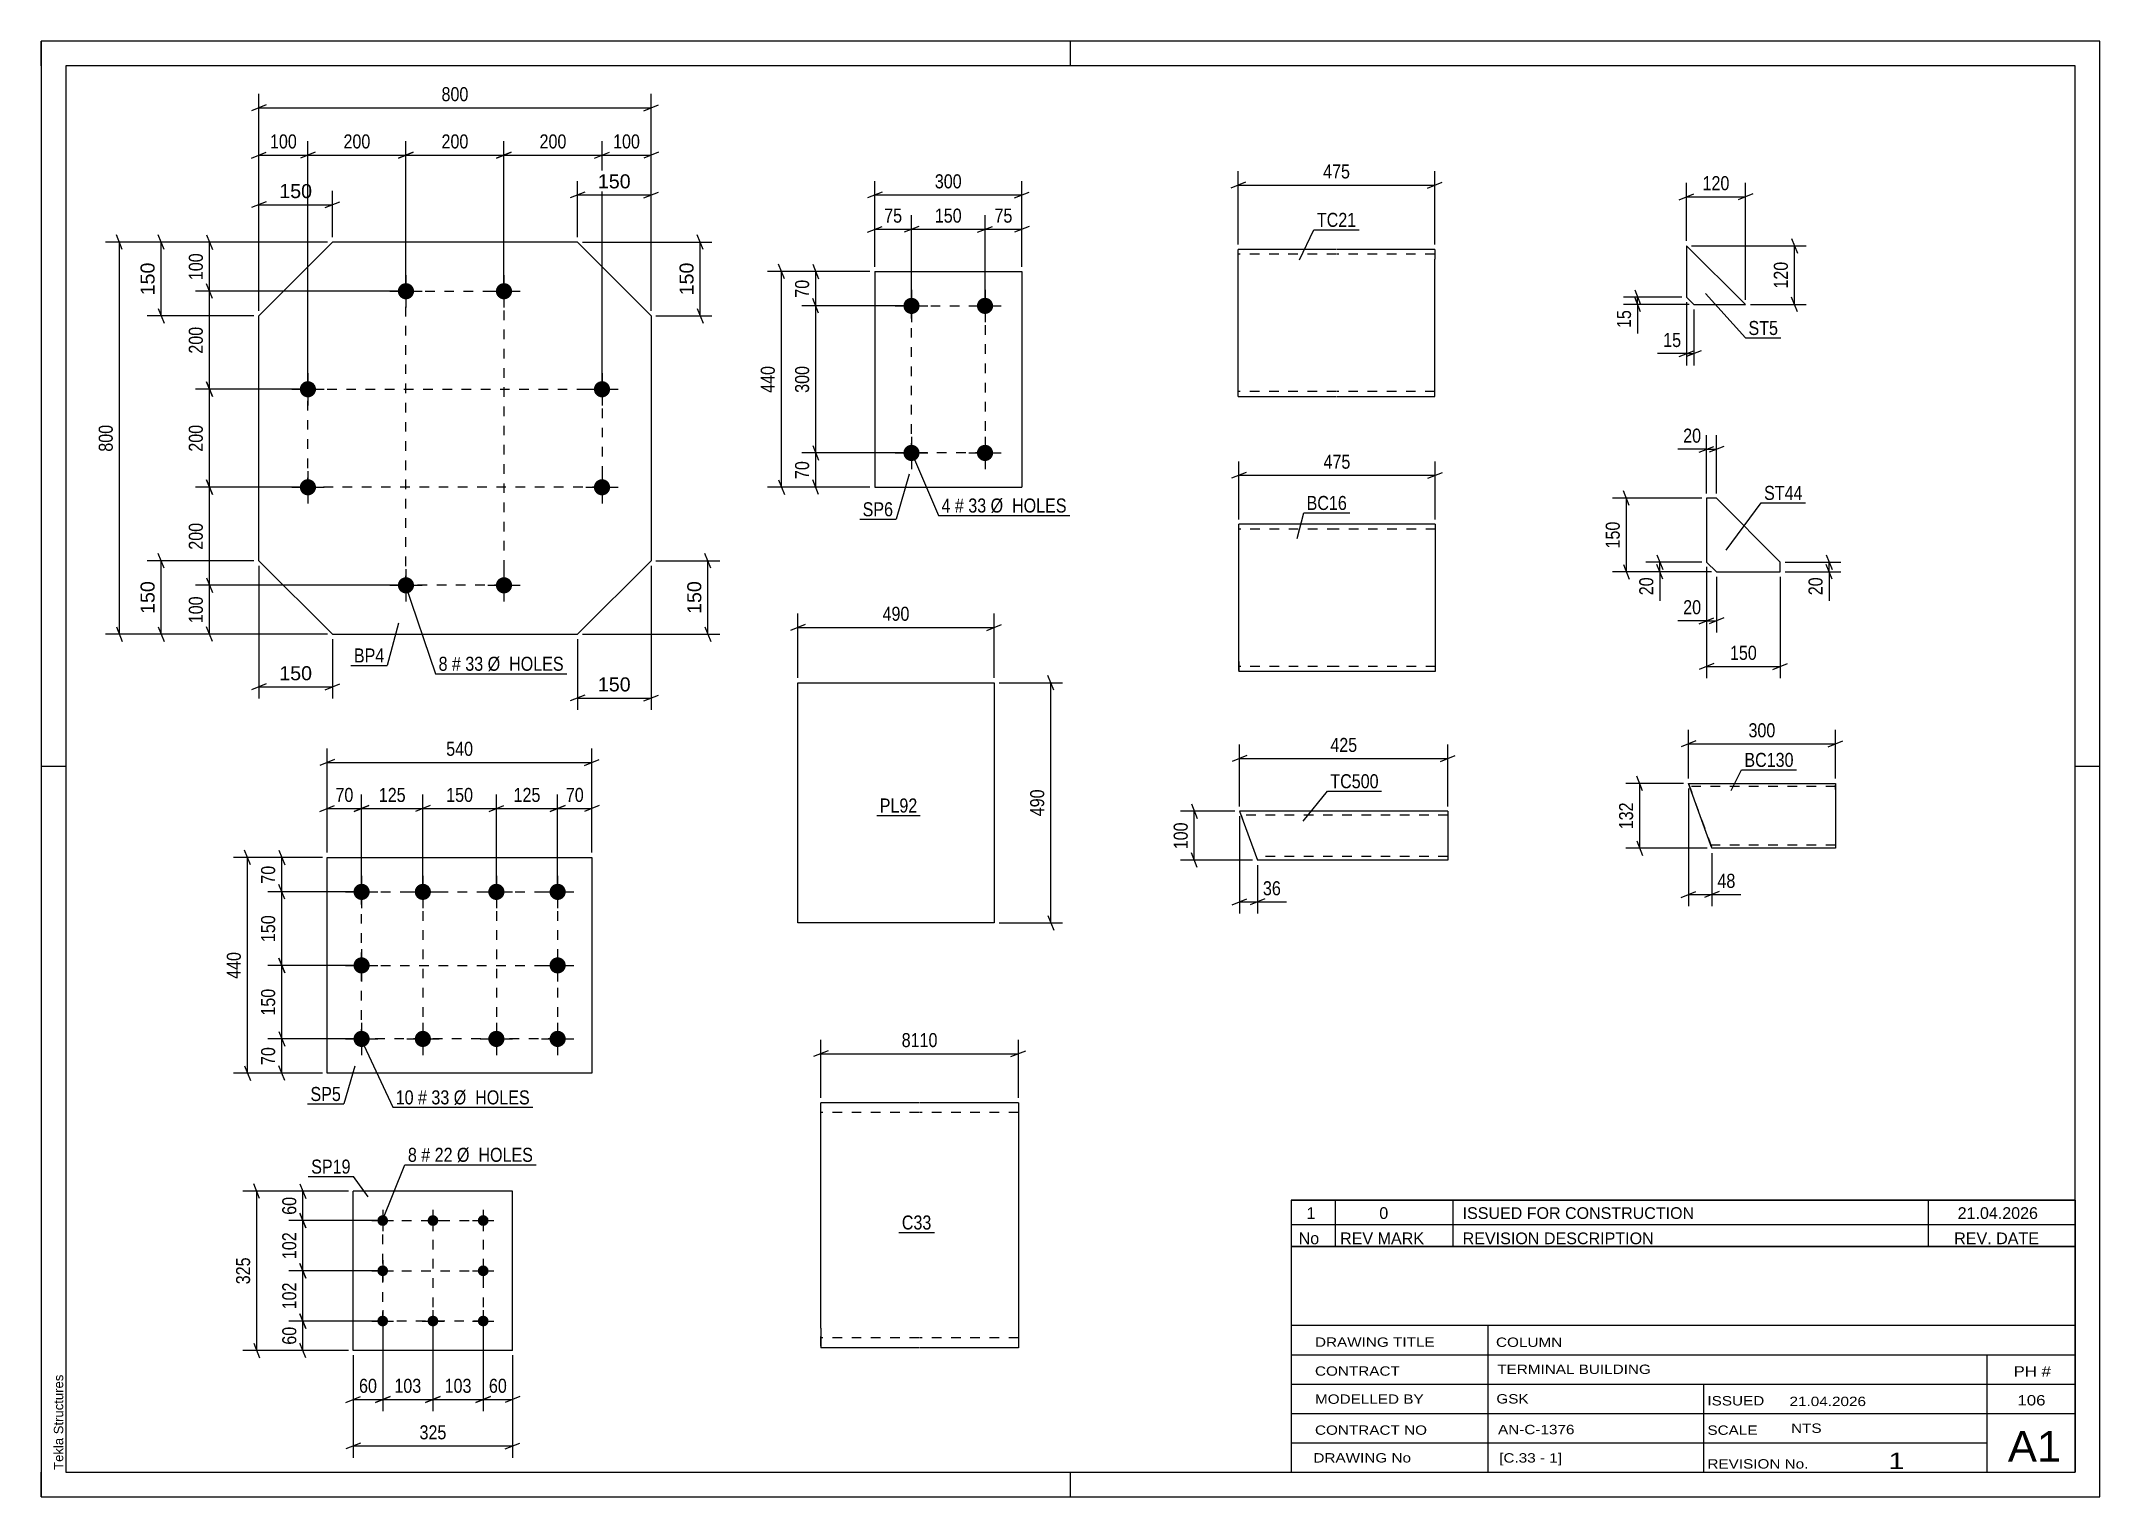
# Model space of a CAD drawing. Header units: millimetres. Extents: x 0 to 420, y 0 to 297.
import ezdxf

# ---------------------------------------------------------------- set-up
doc = ezdxf.new("R2010")
doc.units = ezdxf.units.MM
doc.linetypes.add('DXK_LINE_DOT2', pattern=[3.9198, 1.9599, -1.9599])
doc.styles.add('Arial', font='ARIAL.TTF', dxfattribs={"height": 0.2})
doc.styles.add('Arial Narrow', font='ARIALN.TTF', dxfattribs={"height": 0.2})

# ---------------------------------------------------------------- blocks, each defined once
blk = doc.blocks.new('Unknown-284870034-1134 - 9407')
at = {"color": 5, "linetype": 'Continuous'}
for p, q in [((420, 297), (0, 297)), ((0, 297), (0, 0)), ((0, 292), (0, 297)), ((210, 292), (210, 297)), ((420, 0), (420, 297)), ((415, 292), (5, 292)), ((5, 292), (5, 5)), ((415, 5), (415, 292)), ((5, 149), (0, 149)), ((420, 149), (415, 149)), ((0, 0), (0, 5)), ((5, 5), (415, 5)), ((210, 0), (210, 5)), ((0, 0), (420, 0))]:
    blk.add_line(p, q, dxfattribs=at)
at = {"color": 174, "linetype": 'Continuous', "style": 'Arial'}
blk.add_text('Tekla Structures', height=1.9102, rotation=90, dxfattribs=at).set_placement((4.5, 5.5))
blk = doc.blocks.new('Part-284870034-5072 - 5071')
at = {"color": 2, "linetype": 'Continuous'}
for p, q in [((170.06, 249.99), (170.06, 205.99)), ((170.06, 249.99), (200.06, 249.99)), ((200.06, 249.99), (200.06, 205.99)), ((170.06, 205.99), (200.06, 205.99))]:
    blk.add_line(p, q, dxfattribs=at)
blk = doc.blocks.new('Bolt-284870034-5073 - 5071')
at = {"linetype": 'Continuous'}
for points in [[(177.56, 244.64, -1), (177.56, 241.34, -1)], [(192.56, 244.64, -1), (192.56, 241.34, -1)], [(177.56, 214.64, -1), (177.56, 211.34, -1)], [(192.56, 214.64, -1), (192.56, 211.34, -1)]]:
    blk.add_hatch(color=1, dxfattribs=at).paths.add_polyline_path(points)
at = {"color": 1, "linetype": 'Continuous'}
for p, q in [((177.56, 246.29), (177.56, 239.69)), ((192.56, 246.29), (192.56, 239.69)), ((174.26, 242.99), (180.86, 242.99)), ((189.26, 242.99), (195.86, 242.99)), ((177.56, 216.29), (177.56, 209.69)), ((192.56, 216.29), (192.56, 209.69)), ((174.26, 212.99), (180.86, 212.99)), ((189.26, 212.99), (195.86, 212.99))]:
    blk.add_line(p, q, dxfattribs=at)
blk = doc.blocks.new('Part-284870034-5028 - 5027')
at = {"color": 2, "linetype": 'Continuous'}
for p, q in [((44.42, 240.98), (59.42, 255.98)), ((109.42, 255.98), (59.42, 255.98)), ((109.42, 255.98), (124.42, 240.98)), ((44.42, 190.98), (44.42, 240.98)), ((124.42, 240.98), (124.42, 190.98)), ((44.42, 190.98), (59.42, 175.98)), ((124.42, 190.98), (109.42, 175.98)), ((59.42, 175.98), (109.42, 175.98))]:
    blk.add_line(p, q, dxfattribs=at)
blk = doc.blocks.new('Bolt-284870034-5029 - 5027')
at = {"linetype": 'Continuous'}
for points in [[(74.42, 247.63, -1), (74.42, 244.33, -1)], [(94.42, 247.63, -1), (94.42, 244.33, -1)], [(54.42, 227.63, -1), (54.42, 224.33, -1)], [(114.42, 227.63, -1), (114.42, 224.33, -1)], [(54.42, 207.63, -1), (54.42, 204.33, -1)], [(114.42, 207.63, -1), (114.42, 204.33, -1)], [(74.42, 187.63, -1), (74.42, 184.33, -1)], [(94.42, 187.63, -1), (94.42, 184.33, -1)]]:
    blk.add_hatch(color=1, dxfattribs=at).paths.add_polyline_path(points)
at = {"color": 1, "linetype": 'Continuous'}
for p, q in [((74.42, 249.28), (74.42, 242.68)), ((94.42, 249.28), (94.42, 242.68)), ((71.12, 245.98), (77.72, 245.98)), ((91.12, 245.98), (97.72, 245.98)), ((54.42, 229.28), (54.42, 222.68)), ((114.42, 229.28), (114.42, 222.68)), ((51.12, 225.98), (57.72, 225.98)), ((111.12, 225.98), (117.72, 225.98)), ((51.12, 205.98), (57.72, 205.98)), ((54.42, 209.28), (54.42, 202.68)), ((111.12, 205.98), (117.72, 205.98)), ((114.42, 209.28), (114.42, 202.68)), ((74.42, 189.28), (74.42, 182.68)), ((94.42, 189.28), (94.42, 182.68)), ((71.12, 185.98), (77.72, 185.98)), ((91.12, 185.98), (97.72, 185.98))]:
    blk.add_line(p, q, dxfattribs=at)
blk = doc.blocks.new('Part-284870034-4996 - 4995')
at = {"color": 2, "linetype": 'Continuous'}
for p, q in [((264.23, 254.52), (244.23, 254.52)), ((244.23, 224.52), (244.23, 254.52)), ((284.33, 254.52), (264.33, 254.52)), ((284.33, 254.52), (284.33, 253.94)), ((284.33, 253.94), (284.33, 252.52)), ((284.33, 224.52), (284.33, 252.52)), ((244.23, 224.52), (264.23, 224.52)), ((264.33, 224.52), (284.33, 224.52))]:
    blk.add_line(p, q, dxfattribs=at)
at = {"color": 7, "linetype": 'DXK_LINE_DOT2'}
for p, q in [((264.23, 253.52), (244.23, 253.52)), ((284.33, 253.52), (264.33, 253.52)), ((284.33, 253.94), (284.33, 253.52)), ((284.33, 253.29), (284.33, 252.52)), ((244.23, 225.52), (244.23, 225.6)), ((264.23, 225.52), (244.23, 225.52)), ((284.33, 225.52), (264.33, 225.52)), ((284.33, 225.52), (284.33, 225.6))]:
    blk.add_line(p, q, dxfattribs=at)
blk = doc.blocks.new('Part-284870034-5081 - 5080')
at = {"color": 2, "linetype": 'Continuous'}
for p, q in [((58.37, 86.43), (58.37, 130.43)), ((58.37, 130.43), (112.37, 130.43)), ((112.37, 130.43), (112.37, 86.43)), ((112.37, 86.43), (58.37, 86.43))]:
    blk.add_line(p, q, dxfattribs=at)
blk = doc.blocks.new('Bolt-284870034-5082 - 5080')
at = {"linetype": 'Continuous'}
for points in [[(65.37, 125.08, -1), (65.37, 121.78, -1)], [(77.87, 125.08, -1), (77.87, 121.78, -1)], [(92.87, 125.08, -1), (92.87, 121.78, -1)], [(105.37, 125.08, -1), (105.37, 121.78, -1)], [(65.37, 110.08, -1), (65.37, 106.78, -1)], [(105.37, 110.08, -1), (105.37, 106.78, -1)], [(65.37, 95.08, -1), (65.37, 91.78, -1)], [(77.87, 95.08, -1), (77.87, 91.78, -1)], [(92.87, 95.08, -1), (92.87, 91.78, -1)], [(105.37, 95.08, -1), (105.37, 91.78, -1)]]:
    blk.add_hatch(color=1, dxfattribs=at).paths.add_polyline_path(points)
at = {"color": 1, "linetype": 'Continuous'}
for p, q in [((65.37, 126.73), (65.37, 120.13)), ((77.87, 126.73), (77.87, 120.13)), ((92.87, 126.73), (92.87, 120.13)), ((105.37, 126.73), (105.37, 120.13)), ((62.07, 123.43), (68.67, 123.43)), ((74.57, 123.43), (81.17, 123.43)), ((89.57, 123.43), (96.17, 123.43)), ((102.07, 123.43), (108.67, 123.43)), ((65.37, 111.73), (65.37, 105.13)), ((105.37, 111.73), (105.37, 105.13)), ((62.07, 108.43), (68.67, 108.43)), ((102.07, 108.43), (108.67, 108.43)), ((65.37, 96.73), (65.37, 90.13)), ((77.87, 96.73), (77.87, 90.13)), ((92.87, 96.73), (92.87, 90.13)), ((105.37, 96.73), (105.37, 90.13)), ((62.07, 93.43), (68.67, 93.43)), ((74.57, 93.43), (81.17, 93.43)), ((89.57, 93.43), (96.17, 93.43)), ((102.07, 93.43), (108.67, 93.43))]:
    blk.add_line(p, q, dxfattribs=at)
blk = doc.blocks.new('Part-284870034-5004 - 5003')
at = {"color": 2, "linetype": 'Continuous'}
for p, q in [((264.32, 198.42), (244.32, 198.42)), ((244.32, 170.42), (244.32, 198.42)), ((284.42, 198.42), (264.42, 198.42)), ((284.42, 198.42), (284.42, 168.42)), ((244.32, 170.42), (244.32, 168.42)), ((264.32, 168.42), (244.32, 168.42)), ((284.42, 168.42), (264.42, 168.42))]:
    blk.add_line(p, q, dxfattribs=at)
at = {"color": 7, "linetype": 'DXK_LINE_DOT2'}
for p, q in [((264.32, 197.42), (244.32, 197.42)), ((284.42, 197.42), (264.42, 197.42)), ((244.32, 168.57), (244.32, 170.42)), ((244.32, 169.42), (244.32, 169.49)), ((264.32, 169.42), (244.32, 169.42)), ((284.42, 169.42), (264.42, 169.42)), ((284.42, 169.42), (284.42, 169.49))]:
    blk.add_line(p, q, dxfattribs=at)
blk = doc.blocks.new('Part-284870034-5052 - 5051')
at = {"color": 2, "linetype": 'Continuous'}
for p, q in [((96.18, 62.37), (63.68, 62.37)), ((63.68, 29.87), (63.68, 62.37)), ((96.18, 29.87), (96.18, 62.37)), ((96.18, 29.87), (63.68, 29.87))]:
    blk.add_line(p, q, dxfattribs=at)
blk = doc.blocks.new('Bolt-284870034-5053 - 5051')
at = {"linetype": 'Continuous'}
for points in [[(69.68, 57.47, -1), (69.68, 55.27, -1)], [(79.93, 57.47, -1), (79.93, 55.27, -1)], [(90.18, 57.47, -1), (90.18, 55.27, -1)], [(69.68, 47.22, -1), (69.68, 45.02, -1)], [(90.18, 47.22, -1), (90.18, 45.02, -1)], [(69.68, 36.97, -1), (69.68, 34.77, -1)], [(79.93, 36.97, -1), (79.93, 34.77, -1)], [(90.18, 36.97, -1), (90.18, 34.77, -1)]]:
    blk.add_hatch(color=1, dxfattribs=at).paths.add_polyline_path(points)
at = {"color": 1, "linetype": 'Continuous'}
for p, q in [((67.48, 56.37), (71.88, 56.37)), ((69.68, 58.57), (69.68, 54.17)), ((77.73, 56.37), (82.13, 56.37)), ((79.93, 58.57), (79.93, 54.17)), ((87.98, 56.37), (92.38, 56.37)), ((90.18, 58.57), (90.18, 54.17)), ((69.68, 48.32), (69.68, 43.92)), ((90.18, 48.32), (90.18, 43.92)), ((67.48, 46.12), (71.88, 46.12)), ((87.98, 46.12), (92.38, 46.12)), ((69.68, 38.07), (69.68, 33.67)), ((79.93, 38.07), (79.93, 33.67)), ((90.18, 38.07), (90.18, 33.67)), ((67.48, 35.87), (71.88, 35.87)), ((77.73, 35.87), (82.13, 35.87)), ((87.98, 35.87), (92.38, 35.87))]:
    blk.add_line(p, q, dxfattribs=at)
blk = doc.blocks.new('Part-284870034-6534 - 6533')
at = {"color": 2, "linetype": 'Continuous'}
for p, q in [((336.06, 145.54), (336.06, 145.54)), ((340.6, 133.08), (336.06, 145.54)), ((336.06, 145.54), (366.06, 145.54)), ((366.06, 145.54), (366.06, 145.45)), ((366.06, 145.45), (366.06, 144.34)), ((366.06, 144.34), (366.06, 132.34)), ((340.74, 132.69), (340.6, 133.08)), ((340.83, 132.43), (340.74, 132.69)), ((340.87, 132.34), (340.83, 132.43)), ((366.06, 132.34), (340.87, 132.34))]:
    blk.add_line(p, q, dxfattribs=at)
at = {"color": 7, "linetype": 'DXK_LINE_DOT2'}
for p, q in [((336.06, 145.54), (340.87, 132.34)), ((366.06, 144.94), (336.28, 144.94)), ((366.06, 144.34), (366.06, 145.19)), ((366.06, 132.94), (340.65, 132.94))]:
    blk.add_line(p, q, dxfattribs=at)
blk = doc.blocks.new('Part-284870034-5063 - 5062')
at = {"color": 2, "linetype": 'Continuous'}
for p, q in [((154.35, 117.1), (154.35, 166.1)), ((154.35, 166.1), (174.35, 166.1)), ((174.45, 166.1), (194.45, 166.1)), ((194.45, 166.1), (194.45, 117.1)), ((174.35, 117.1), (154.35, 117.1)), ((194.45, 117.1), (174.45, 117.1))]:
    blk.add_line(p, q, dxfattribs=at)
blk = doc.blocks.new('Part-284870034-5090 - 5089')
at = {"color": 2, "linetype": 'Continuous'}
for p, q in [((335.7, 255.25), (335.7, 244.75)), ((335.7, 255.25), (347.7, 243.25)), ((335.7, 244.75), (337.2, 243.25)), ((337.2, 243.25), (347.7, 243.25))]:
    blk.add_line(p, q, dxfattribs=at)
blk = doc.blocks.new('Part-284870034-5128 - 5127')
at = {"color": 2, "linetype": 'Continuous'}
for p, q in [((179.08, 80.41), (159.08, 80.41)), ((159.08, 34.41), (159.08, 80.41)), ((199.36, 80.41), (179.18, 80.41)), ((199.36, 80.41), (199.36, 30.41)), ((159.08, 34.41), (159.08, 30.41)), ((179.08, 30.41), (159.08, 30.41)), ((199.36, 30.41), (179.18, 30.41))]:
    blk.add_line(p, q, dxfattribs=at)
at = {"color": 7, "linetype": 'DXK_LINE_DOT2'}
for p, q in [((179.08, 78.41), (159.08, 78.41)), ((199.36, 78.41), (179.18, 78.41)), ((159.08, 30.72), (159.08, 34.41)), ((179.08, 32.41), (159.08, 32.41)), ((199.36, 32.41), (179.18, 32.41))]:
    blk.add_line(p, q, dxfattribs=at)
blk = doc.blocks.new('Part-284870034-6509 - 6508')
at = {"color": 2, "linetype": 'Continuous'}
for p, q in [((287, 139.87), (244.5, 139.87)), ((244.5, 139.87), (248.14, 129.87)), ((287, 139.87), (287, 138.27)), ((287, 138.27), (287, 129.87)), ((287, 129.87), (248.14, 129.87))]:
    blk.add_line(p, q, dxfattribs=at)
at = {"color": 7, "linetype": 'DXK_LINE_DOT2'}
for p, q in [((287, 139.07), (244.79, 139.07)), ((244.79, 139.07), (245.08, 138.27)), ((287, 139.75), (287, 138.27)), ((287, 130.67), (247.85, 130.67))]:
    blk.add_line(p, q, dxfattribs=at)
blk = doc.blocks.new('Part-284870034-9422 - 9421')
at = {"color": 2, "linetype": 'Continuous'}
for p, q in [((341.78, 203.73), (339.78, 203.73)), ((339.78, 203.73), (339.78, 190.73)), ((354.78, 190.73), (341.78, 203.73)), ((339.78, 190.73), (341.78, 188.73)), ((354.78, 188.73), (354.78, 190.73)), ((341.78, 188.73), (354.78, 188.73))]:
    blk.add_line(p, q, dxfattribs=at)
blk = doc.blocks.new('Rectangle-284870034-6455 - 5071')
at = {"color": 1, "linetype": 'DXK_LINE_DOT2'}
blk.add_lwpolyline([(177.56, 242.99), (192.56, 242.99), (192.56, 212.99), (177.56, 212.99), (177.56, 242.99)], close=True, dxfattribs=at)
blk = doc.blocks.new('Rectangle-284870034-6221 - 5027')
at = {"color": 1, "linetype": 'DXK_LINE_DOT2'}
blk.add_lwpolyline([(74.42, 245.98), (94.42, 245.98), (94.42, 185.98), (74.42, 185.98), (74.42, 245.98)], close=True, dxfattribs=at)
blk = doc.blocks.new('Rectangle-284870034-6370 - 5080')
at = {"color": 1, "linetype": 'DXK_LINE_DOT2'}
blk.add_lwpolyline([(65.37, 123.43), (105.37, 123.43), (105.37, 93.43), (65.37, 93.43), (65.37, 123.43)], close=True, dxfattribs=at)
blk = doc.blocks.new('Rectangle-284870034-6415 - 5051')
at = {"color": 1, "linetype": 'DXK_LINE_DOT2'}
blk.add_lwpolyline([(69.68, 56.37), (90.18, 56.37), (90.18, 35.87), (69.68, 35.87), (69.68, 56.37)], close=True, dxfattribs=at)
blk = doc.blocks.new('Rectangle-284870034-6231 - 5027')
at = {"color": 1, "linetype": 'DXK_LINE_DOT2'}
blk.add_lwpolyline([(54.42, 225.98), (114.42, 225.98), (114.42, 205.98), (54.42, 205.98), (54.42, 225.98)], close=True, dxfattribs=at)
blk = doc.blocks.new('Line-284870034-6380 - 5080')
at = {"color": 1, "linetype": 'DXK_LINE_DOT2'}
blk.add_line((77.87, 123.43), (77.87, 93.43), dxfattribs=at)
blk = doc.blocks.new('Line-284870034-6425 - 5051')
at = {"color": 1, "linetype": 'DXK_LINE_DOT2'}
blk.add_line((69.68, 46.12), (90.18, 46.12), dxfattribs=at)
blk = doc.blocks.new('Line-284870034-6387 - 5080')
at = {"color": 1, "linetype": 'DXK_LINE_DOT2'}
blk.add_line((92.87, 123.43), (92.87, 93.43), dxfattribs=at)
blk = doc.blocks.new('Line-284870034-6432 - 5051')
at = {"color": 1, "linetype": 'DXK_LINE_DOT2'}
blk.add_line((79.93, 56.37), (79.93, 35.87), dxfattribs=at)
blk = doc.blocks.new('Line-284870034-6394 - 5080')
at = {"color": 1, "linetype": 'DXK_LINE_DOT2'}
blk.add_line((65.37, 108.43), (105.37, 108.43), dxfattribs=at)
blk = doc.blocks.new('StraightDimension-284870034-5316 - 5071')
at = {"color": 7, "linetype": 'Continuous'}
for p, q in [((157.42, 214.49), (158.62, 211.49)), ((176.56, 212.99), (155.17, 212.99)), ((158.02, 205.99), (158.02, 212.99)), ((169.06, 205.99), (155.17, 205.99)), ((158.62, 204.49), (157.42, 207.49))]:
    blk.add_line(p, q, dxfattribs=at)
at = {"color": 0}
blk.add_wipeout([(157.27, 211.92), (153.07, 211.92), (153.07, 207.06), (157.27, 207.06)], dxfattribs=at)
at = {"color": 3, "style": 'Arial Narrow'}
blk.add_text('70', height=2.863, rotation=90.0002, dxfattribs=at).set_placement((156.67, 207.66))
blk = doc.blocks.new('StraightDimension-284870034-5314 - 5071')
at = {"color": 7, "linetype": 'Continuous'}
for p, q in [((169.06, 249.99), (155.17, 249.99)), ((157.42, 251.49), (158.62, 248.49)), ((158.02, 242.99), (158.02, 249.99)), ((158.62, 241.49), (157.42, 244.49)), ((176.56, 242.99), (155.17, 242.99))]:
    blk.add_line(p, q, dxfattribs=at)
at = {"color": 0}
blk.add_wipeout([(157.27, 248.92), (153.07, 248.92), (153.07, 244.06), (157.27, 244.06)], dxfattribs=at)
at = {"color": 3, "style": 'Arial Narrow'}
blk.add_text('70', height=2.863, rotation=90.0002, dxfattribs=at).set_placement((156.67, 244.66))
blk = doc.blocks.new('StraightDimension-284870034-5315 - 5071')
at = {"color": 7, "linetype": 'Continuous'}
for p, q in [((158.62, 241.49), (157.42, 244.49)), ((176.56, 242.99), (155.17, 242.99)), ((158.02, 212.99), (158.02, 242.99)), ((157.42, 214.49), (158.62, 211.49)), ((176.56, 212.99), (155.17, 212.99))]:
    blk.add_line(p, q, dxfattribs=at)
at = {"color": 0}
blk.add_wipeout([(157.27, 231.33), (153.07, 231.33), (153.07, 224.65), (157.27, 224.65)], dxfattribs=at)
at = {"color": 3, "style": 'Arial Narrow'}
blk.add_text('300', height=2.863, rotation=90.0002, dxfattribs=at).set_placement((156.67, 225.25))
blk = doc.blocks.new('StraightDimension-284870034-5326 - 5071')
at = {"color": 7, "linetype": 'Continuous'}
for p, q in [((169.06, 249.99), (148.17, 249.99)), ((151.62, 248.49), (150.42, 251.49)), ((151.02, 205.99), (151.02, 249.99)), ((169.06, 205.99), (148.17, 205.99)), ((150.42, 207.49), (151.62, 204.49))]:
    blk.add_line(p, q, dxfattribs=at)
at = {"color": 0}
blk.add_wipeout([(150.27, 231.33), (146.07, 231.33), (146.07, 224.65), (150.27, 224.65)], dxfattribs=at)
at = {"color": 3, "style": 'Arial Narrow'}
blk.add_text('440', height=2.863, rotation=90.0002, dxfattribs=at).set_placement((149.67, 225.25))
blk = doc.blocks.new('StraightDimension-284870034-5330 - 5071')
at = {"color": 7, "linetype": 'Continuous'}
for p, q in [((192.56, 243.99), (192.56, 261.47)), ((200.06, 250.99), (200.06, 261.47)), ((191.06, 258.02), (194.06, 259.22)), ((192.56, 258.62), (200.06, 258.62)), ((201.56, 259.22), (198.56, 258.02))]:
    blk.add_line(p, q, dxfattribs=at)
at = {"color": 0}
blk.add_wipeout([(198.74, 259.37), (198.74, 263.57), (193.89, 263.57), (193.89, 259.37)], dxfattribs=at)
at = {"color": 3, "style": 'Arial Narrow'}
blk.add_text('75', height=2.863, dxfattribs=at).set_placement((194.49, 259.97))
blk = doc.blocks.new('StraightDimension-284870034-5331 - 5071')
at = {"color": 7, "linetype": 'Continuous'}
for p, q in [((177.56, 243.99), (177.56, 261.47)), ((192.56, 243.99), (192.56, 261.47)), ((179.06, 259.22), (176.06, 258.02)), ((177.56, 258.62), (192.56, 258.62)), ((191.06, 258.02), (194.06, 259.22))]:
    blk.add_line(p, q, dxfattribs=at)
at = {"color": 0}
blk.add_wipeout([(188.41, 259.37), (188.41, 263.57), (181.72, 263.57), (181.72, 259.37)], dxfattribs=at)
at = {"color": 3, "style": 'Arial Narrow'}
blk.add_text('150', height=2.863, dxfattribs=at).set_placement((182.32, 259.97))
blk = doc.blocks.new('StraightDimension-284870034-5332 - 5071')
at = {"color": 7, "linetype": 'Continuous'}
for p, q in [((170.06, 250.99), (170.06, 261.47)), ((177.56, 243.99), (177.56, 261.47)), ((168.56, 258.02), (171.56, 259.22)), ((170.06, 258.62), (177.56, 258.62)), ((179.06, 259.22), (176.06, 258.02))]:
    blk.add_line(p, q, dxfattribs=at)
at = {"color": 0}
blk.add_wipeout([(176.24, 259.37), (176.24, 263.57), (171.39, 263.57), (171.39, 259.37)], dxfattribs=at)
at = {"color": 3, "style": 'Arial Narrow'}
blk.add_text('75', height=2.863, dxfattribs=at).set_placement((171.99, 259.97))
blk = doc.blocks.new('StraightDimension-284870034-5342 - 5071')
at = {"color": 7, "linetype": 'Continuous'}
for p, q in [((171.56, 266.22), (168.56, 265.02)), ((170.06, 250.99), (170.06, 268.47)), ((170.06, 265.62), (200.06, 265.62)), ((198.56, 265.02), (201.56, 266.22)), ((200.06, 250.99), (200.06, 268.47))]:
    blk.add_line(p, q, dxfattribs=at)
at = {"color": 0}
blk.add_wipeout([(188.41, 266.37), (188.41, 270.57), (181.72, 270.57), (181.72, 266.37)], dxfattribs=at)
at = {"color": 3, "style": 'Arial Narrow'}
blk.add_text('300', height=2.863, dxfattribs=at).set_placement((182.32, 266.97))
blk = doc.blocks.new('StraightDimension-284870034-6808 - 5027')
at = {"color": 7, "linetype": 'Continuous'}
for p, q in [((44.42, 241.98), (44.42, 266.48)), ((59.42, 256.98), (59.42, 266.48)), ((45.92, 264.23), (42.92, 263.03)), ((44.42, 263.63), (59.42, 263.63)), ((57.92, 263.03), (60.92, 264.23))]:
    blk.add_line(p, q, dxfattribs=at)
at = {"color": 0}
blk.add_wipeout([(55.85, 264.38), (55.85, 268.58), (47.98, 268.58), (47.98, 264.38)], dxfattribs=at)
at = {"color": 3, "style": 'Arial'}
blk.add_text('150', height=2.865, dxfattribs=at).set_placement((48.58, 264.98))
blk = doc.blocks.new('StraightDimension-284870034-6242 - 5027')
at = {"color": 7, "linetype": 'Continuous'}
for p, q in [((112.92, 273.16), (115.92, 274.36)), ((114.42, 226.98), (114.42, 276.61)), ((114.42, 273.76), (124.42, 273.76)), ((125.92, 274.36), (122.92, 273.16)), ((124.42, 241.98), (124.42, 276.61))]:
    blk.add_line(p, q, dxfattribs=at)
at = {"color": 0}
blk.add_wipeout([(122.76, 274.51), (122.76, 278.71), (116.08, 278.71), (116.08, 274.51)], dxfattribs=at)
at = {"color": 3, "style": 'Arial Narrow'}
blk.add_text('100', height=2.863, dxfattribs=at).set_placement((116.68, 275.11))
blk = doc.blocks.new('StraightDimension-284870034-6843 - 5027')
at = {"color": 7, "linetype": 'Continuous'}
for p, q in [((25.09, 254.48), (23.89, 257.48)), ((58.42, 255.98), (21.64, 255.98)), ((24.49, 240.98), (24.49, 255.98)), ((43.42, 240.98), (21.64, 240.98)), ((23.89, 242.48), (25.09, 239.48))]:
    blk.add_line(p, q, dxfattribs=at)
at = {"color": 0}
blk.add_wipeout([(23.74, 252.41), (19.54, 252.41), (19.54, 244.54), (23.74, 244.54)], dxfattribs=at)
at = {"color": 3, "style": 'Arial'}
blk.add_text('150', height=2.865, rotation=90.0002, dxfattribs=at).set_placement((23.14, 245.14))
blk = doc.blocks.new('StraightDimension-284870034-6284 - 5027')
at = {"color": 7, "linetype": 'Continuous'}
for p, q in [((73.42, 185.98), (31.48, 185.98)), ((33.73, 187.48), (34.93, 184.48)), ((34.33, 175.98), (34.33, 185.98)), ((34.93, 174.48), (33.73, 177.48)), ((58.42, 175.98), (31.48, 175.98))]:
    blk.add_line(p, q, dxfattribs=at)
at = {"color": 0}
blk.add_wipeout([(33.58, 184.32), (29.38, 184.32), (29.38, 177.64), (33.58, 177.64)], dxfattribs=at)
at = {"color": 3, "style": 'Arial Narrow'}
blk.add_text('100', height=2.863, rotation=90.0002, dxfattribs=at).set_placement((32.98, 178.24))
blk = doc.blocks.new('StraightDimension-284870034-6307 - 5027')
at = {"color": 7, "linetype": 'Continuous'}
for p, q in [((16.55, 254.48), (15.35, 257.48)), ((58.42, 255.98), (13.1, 255.98)), ((15.95, 175.98), (15.95, 255.98)), ((15.35, 177.48), (16.55, 174.48)), ((58.42, 175.98), (13.1, 175.98))]:
    blk.add_line(p, q, dxfattribs=at)
at = {"color": 0}
blk.add_wipeout([(15.2, 219.32), (11, 219.32), (11, 212.64), (15.2, 212.64)], dxfattribs=at)
at = {"color": 3, "style": 'Arial Narrow'}
blk.add_text('800', height=2.863, rotation=90.0002, dxfattribs=at).set_placement((14.6, 213.24))
blk = doc.blocks.new('StraightDimension-284870034-6243 - 5027')
at = {"color": 7, "linetype": 'Continuous'}
for p, q in [((95.92, 274.36), (92.92, 273.16)), ((94.42, 246.98), (94.42, 276.61)), ((94.42, 273.76), (114.42, 273.76)), ((112.92, 273.16), (115.92, 274.36)), ((114.42, 226.98), (114.42, 276.61))]:
    blk.add_line(p, q, dxfattribs=at)
at = {"color": 0}
blk.add_wipeout([(107.76, 274.51), (107.76, 278.71), (101.08, 278.71), (101.08, 274.51)], dxfattribs=at)
at = {"color": 3, "style": 'Arial Narrow'}
blk.add_text('200', height=2.863, dxfattribs=at).set_placement((101.68, 275.11))
blk = doc.blocks.new('StraightDimension-284870034-6244 - 5027')
at = {"color": 7, "linetype": 'Continuous'}
for p, q in [((75.92, 274.36), (72.92, 273.16)), ((74.42, 246.98), (74.42, 276.61)), ((74.42, 273.76), (94.42, 273.76)), ((92.92, 273.16), (95.92, 274.36)), ((94.42, 246.98), (94.42, 276.61))]:
    blk.add_line(p, q, dxfattribs=at)
at = {"color": 0}
blk.add_wipeout([(87.76, 274.51), (87.76, 278.71), (81.08, 278.71), (81.08, 274.51)], dxfattribs=at)
at = {"color": 3, "style": 'Arial Narrow'}
blk.add_text('200', height=2.863, dxfattribs=at).set_placement((81.68, 275.11))
blk = doc.blocks.new('StraightDimension-284870034-6245 - 5027')
at = {"color": 7, "linetype": 'Continuous'}
for p, q in [((55.92, 274.36), (52.92, 273.16)), ((54.42, 226.98), (54.42, 276.61)), ((54.42, 273.76), (74.42, 273.76)), ((72.92, 273.16), (75.92, 274.36)), ((74.42, 246.98), (74.42, 276.61))]:
    blk.add_line(p, q, dxfattribs=at)
at = {"color": 0}
blk.add_wipeout([(67.76, 274.51), (67.76, 278.71), (61.08, 278.71), (61.08, 274.51)], dxfattribs=at)
at = {"color": 3, "style": 'Arial Narrow'}
blk.add_text('200', height=2.863, dxfattribs=at).set_placement((61.68, 275.11))
blk = doc.blocks.new('StraightDimension-284870034-6876 - 5027')
at = {"color": 7, "linetype": 'Continuous'}
for p, q in [((124.42, 189.98), (124.42, 160.58)), ((109.42, 174.98), (109.42, 160.58)), ((110.92, 163.58), (107.92, 162.38)), ((109.42, 162.98), (124.42, 162.98)), ((122.92, 162.38), (125.92, 163.58))]:
    blk.add_line(p, q, dxfattribs=at)
at = {"color": 0}
blk.add_wipeout([(120.86, 163.73), (120.86, 167.93), (112.98, 167.93), (112.98, 163.73)], dxfattribs=at)
at = {"color": 3, "style": 'Arial'}
blk.add_text('150', height=2.865, dxfattribs=at).set_placement((113.58, 164.33))
blk = doc.blocks.new('StraightDimension-284870034-6246 - 5027')
at = {"color": 7, "linetype": 'Continuous'}
for p, q in [((42.92, 273.16), (45.92, 274.36)), ((44.42, 241.98), (44.42, 276.61)), ((44.42, 273.76), (54.42, 273.76)), ((55.92, 274.36), (52.92, 273.16)), ((54.42, 226.98), (54.42, 276.61))]:
    blk.add_line(p, q, dxfattribs=at)
at = {"color": 0}
blk.add_wipeout([(52.76, 274.51), (52.76, 278.71), (46.08, 278.71), (46.08, 274.51)], dxfattribs=at)
at = {"color": 3, "style": 'Arial Narrow'}
blk.add_text('100', height=2.863, dxfattribs=at).set_placement((46.68, 275.11))
blk = doc.blocks.new('StraightDimension-284870034-6269 - 5027')
at = {"color": 7, "linetype": 'Continuous'}
for p, q in [((44.42, 241.98), (44.42, 286.26)), ((124.42, 241.98), (124.42, 286.26)), ((45.92, 284.01), (42.92, 282.81)), ((44.42, 283.41), (124.42, 283.41)), ((122.92, 282.81), (125.92, 284.01))]:
    blk.add_line(p, q, dxfattribs=at)
at = {"color": 0}
blk.add_wipeout([(87.76, 284.16), (87.76, 288.36), (81.08, 288.36), (81.08, 284.16)], dxfattribs=at)
at = {"color": 3, "style": 'Arial Narrow'}
blk.add_text('800', height=2.863, dxfattribs=at).set_placement((81.68, 284.76))
blk = doc.blocks.new('StraightDimension-284870034-6280 - 5027')
at = {"color": 7, "linetype": 'Continuous'}
for p, q in [((33.73, 257.48), (34.93, 254.48)), ((58.42, 255.98), (31.48, 255.98)), ((34.33, 245.98), (34.33, 255.98)), ((73.42, 245.98), (31.48, 245.98)), ((34.93, 244.48), (33.73, 247.48))]:
    blk.add_line(p, q, dxfattribs=at)
at = {"color": 0}
blk.add_wipeout([(33.58, 254.32), (29.38, 254.32), (29.38, 247.64), (33.58, 247.64)], dxfattribs=at)
at = {"color": 3, "style": 'Arial Narrow'}
blk.add_text('100', height=2.863, rotation=90.0002, dxfattribs=at).set_placement((32.98, 248.24))
blk = doc.blocks.new('StraightDimension-284870034-6281 - 5027')
at = {"color": 7, "linetype": 'Continuous'}
for p, q in [((73.42, 245.98), (31.48, 245.98)), ((34.93, 244.48), (33.73, 247.48)), ((34.33, 225.98), (34.33, 245.98)), ((33.73, 227.48), (34.93, 224.48)), ((53.42, 225.98), (31.48, 225.98))]:
    blk.add_line(p, q, dxfattribs=at)
at = {"color": 0}
blk.add_wipeout([(33.58, 239.32), (29.38, 239.32), (29.38, 232.64), (33.58, 232.64)], dxfattribs=at)
at = {"color": 3, "style": 'Arial Narrow'}
blk.add_text('200', height=2.863, rotation=90.0002, dxfattribs=at).set_placement((32.98, 233.24))
blk = doc.blocks.new('StraightDimension-284870034-6282 - 5027')
at = {"color": 7, "linetype": 'Continuous'}
for p, q in [((34.93, 224.48), (33.73, 227.48)), ((53.42, 225.98), (31.48, 225.98)), ((34.33, 205.98), (34.33, 225.98)), ((53.42, 205.98), (31.48, 205.98)), ((33.73, 207.48), (34.93, 204.48))]:
    blk.add_line(p, q, dxfattribs=at)
at = {"color": 0}
blk.add_wipeout([(33.58, 219.32), (29.38, 219.32), (29.38, 212.64), (33.58, 212.64)], dxfattribs=at)
at = {"color": 3, "style": 'Arial Narrow'}
blk.add_text('200', height=2.863, rotation=90.0002, dxfattribs=at).set_placement((32.98, 213.24))
blk = doc.blocks.new('StraightDimension-284870034-6283 - 5027')
at = {"color": 7, "linetype": 'Continuous'}
for p, q in [((53.42, 205.98), (31.48, 205.98)), ((34.93, 204.48), (33.73, 207.48)), ((34.33, 185.98), (34.33, 205.98)), ((73.42, 185.98), (31.48, 185.98)), ((33.73, 187.48), (34.93, 184.48))]:
    blk.add_line(p, q, dxfattribs=at)
at = {"color": 0}
blk.add_wipeout([(33.58, 199.32), (29.38, 199.32), (29.38, 192.64), (33.58, 192.64)], dxfattribs=at)
at = {"color": 3, "style": 'Arial Narrow'}
blk.add_text('200', height=2.863, rotation=90.0002, dxfattribs=at).set_placement((32.98, 193.24))
blk = doc.blocks.new('StraightDimension-284870034-6826 - 5027')
at = {"color": 7, "linetype": 'Continuous'}
for p, q in [((110.92, 266.22), (107.92, 265.02)), ((109.42, 256.98), (109.42, 268.47)), ((109.42, 265.62), (124.42, 265.62)), ((122.92, 265.02), (125.92, 266.22)), ((124.42, 241.98), (124.42, 268.47))]:
    blk.add_line(p, q, dxfattribs=at)
at = {"color": 0}
blk.add_wipeout([(120.86, 266.37), (120.86, 270.57), (112.98, 270.57), (112.98, 266.37)], dxfattribs=at)
at = {"color": 3, "style": 'Arial'}
blk.add_text('150', height=2.865, dxfattribs=at).set_placement((113.58, 266.97))
blk = doc.blocks.new('StraightDimension-284870034-6854 - 5027')
at = {"color": 7, "linetype": 'Continuous'}
for p, q in [((43.42, 190.98), (21.64, 190.98)), ((25.09, 189.48), (23.89, 192.48)), ((24.49, 175.98), (24.49, 190.98)), ((23.89, 177.48), (25.09, 174.48)), ((58.42, 175.98), (21.64, 175.98))]:
    blk.add_line(p, q, dxfattribs=at)
at = {"color": 0}
blk.add_wipeout([(23.74, 187.41), (19.54, 187.41), (19.54, 179.54), (23.74, 179.54)], dxfattribs=at)
at = {"color": 3, "style": 'Arial'}
blk.add_text('150', height=2.865, rotation=90.0002, dxfattribs=at).set_placement((23.14, 180.14))
blk = doc.blocks.new('StraightDimension-284870034-6865 - 5027')
at = {"color": 7, "linetype": 'Continuous'}
for p, q in [((44.42, 189.98), (44.42, 162.86)), ((59.42, 174.98), (59.42, 162.86)), ((45.92, 165.86), (42.92, 164.66)), ((44.42, 165.26), (59.42, 165.26)), ((57.92, 164.66), (60.92, 165.86))]:
    blk.add_line(p, q, dxfattribs=at)
at = {"color": 0}
blk.add_wipeout([(55.85, 166.01), (55.85, 170.21), (47.98, 170.21), (47.98, 166.01)], dxfattribs=at)
at = {"color": 3, "style": 'Arial'}
blk.add_text('150', height=2.865, dxfattribs=at).set_placement((48.58, 166.61))
blk = doc.blocks.new('StraightDimension-284870034-6892 - 5027')
at = {"color": 7, "linetype": 'Continuous'}
for p, q in [((125.42, 190.98), (138.43, 190.98)), ((136.63, 189.48), (135.43, 192.48)), ((136.03, 175.98), (136.03, 190.98)), ((135.43, 177.48), (136.63, 174.48)), ((110.42, 175.98), (138.43, 175.98))]:
    blk.add_line(p, q, dxfattribs=at)
at = {"color": 0}
blk.add_wipeout([(135.28, 187.41), (131.08, 187.41), (131.08, 179.54), (135.28, 179.54)], dxfattribs=at)
at = {"color": 3, "style": 'Arial'}
blk.add_text('150', height=2.865, rotation=90.0002, dxfattribs=at).set_placement((134.68, 180.14))
blk = doc.blocks.new('StraightDimension-284870034-6903 - 5027')
at = {"color": 7, "linetype": 'Continuous'}
for p, q in [((135.05, 254.48), (133.85, 257.48)), ((110.42, 255.98), (136.85, 255.98)), ((134.45, 240.98), (134.45, 255.98)), ((125.42, 240.98), (136.85, 240.98)), ((133.85, 242.48), (135.05, 239.48))]:
    blk.add_line(p, q, dxfattribs=at)
at = {"color": 0}
blk.add_wipeout([(133.7, 252.41), (129.5, 252.41), (129.5, 244.54), (133.7, 244.54)], dxfattribs=at)
at = {"color": 3, "style": 'Arial'}
blk.add_text('150', height=2.865, rotation=90.0002, dxfattribs=at).set_placement((133.1, 245.14))
blk = doc.blocks.new('StraightDimension-284870034-5137 - 4995')
at = {"color": 7, "linetype": 'Continuous'}
for p, q in [((244.23, 255.52), (244.23, 270.49)), ((284.33, 255.52), (284.33, 270.49)), ((245.73, 268.24), (242.73, 267.04)), ((244.23, 267.64), (284.33, 267.64)), ((282.83, 267.04), (285.83, 268.24))]:
    blk.add_line(p, q, dxfattribs=at)
at = {"color": 0}
blk.add_wipeout([(267.62, 268.39), (267.62, 272.59), (260.94, 272.59), (260.94, 268.39)], dxfattribs=at)
at = {"color": 3, "style": 'Arial Narrow'}
blk.add_text('475', height=2.863, dxfattribs=at).set_placement((261.54, 268.99))
blk = doc.blocks.new('StraightDimension-284870034-5368 - 5080')
at = {"color": 7, "linetype": 'Continuous'}
for p, q in [((77.87, 124.43), (77.87, 143.28)), ((92.87, 124.43), (92.87, 143.28)), ((79.37, 141.03), (76.37, 139.83)), ((77.87, 140.43), (92.87, 140.43)), ((91.37, 139.83), (94.37, 141.03))]:
    blk.add_line(p, q, dxfattribs=at)
at = {"color": 0}
blk.add_wipeout([(88.71, 141.18), (88.71, 145.38), (82.03, 145.38), (82.03, 141.18)], dxfattribs=at)
at = {"color": 3, "style": 'Arial Narrow'}
blk.add_text('150', height=2.863, dxfattribs=at).set_placement((82.63, 141.78))
blk = doc.blocks.new('StraightDimension-284870034-5348 - 5080')
at = {"color": 7, "linetype": 'Continuous'}
for p, q in [((49.68, 106.93), (48.48, 109.93)), ((64.37, 108.43), (46.23, 108.43)), ((49.08, 93.43), (49.08, 108.43)), ((64.37, 93.43), (46.23, 93.43)), ((48.48, 94.93), (49.68, 91.93))]:
    blk.add_line(p, q, dxfattribs=at)
at = {"color": 0}
blk.add_wipeout([(48.33, 104.27), (44.13, 104.27), (44.13, 97.58), (48.33, 97.58)], dxfattribs=at)
at = {"color": 3, "style": 'Arial Narrow'}
blk.add_text('150', height=2.863, rotation=90.0002, dxfattribs=at).set_placement((47.73, 98.18))
blk = doc.blocks.new('StraightDimension-284870034-5346 - 5080')
at = {"color": 7, "linetype": 'Continuous'}
for p, q in [((57.37, 130.43), (46.23, 130.43)), ((48.48, 131.93), (49.68, 128.93)), ((49.08, 123.43), (49.08, 130.43)), ((64.37, 123.43), (46.23, 123.43)), ((49.68, 121.93), (48.48, 124.93))]:
    blk.add_line(p, q, dxfattribs=at)
at = {"color": 0}
blk.add_wipeout([(48.33, 129.35), (44.13, 129.35), (44.13, 124.5), (48.33, 124.5)], dxfattribs=at)
at = {"color": 3, "style": 'Arial Narrow'}
blk.add_text('70', height=2.863, rotation=90.0002, dxfattribs=at).set_placement((47.73, 125.1))
blk = doc.blocks.new('StraightDimension-284870034-5347 - 5080')
at = {"color": 7, "linetype": 'Continuous'}
for p, q in [((64.37, 123.43), (46.23, 123.43)), ((49.68, 121.93), (48.48, 124.93)), ((49.08, 108.43), (49.08, 123.43)), ((48.48, 109.93), (49.68, 106.93)), ((64.37, 108.43), (46.23, 108.43))]:
    blk.add_line(p, q, dxfattribs=at)
at = {"color": 0}
blk.add_wipeout([(48.33, 119.27), (44.13, 119.27), (44.13, 112.58), (48.33, 112.58)], dxfattribs=at)
at = {"color": 3, "style": 'Arial Narrow'}
blk.add_text('150', height=2.863, rotation=90.0002, dxfattribs=at).set_placement((47.73, 113.18))
blk = doc.blocks.new('StraightDimension-284870034-5349 - 5080')
at = {"color": 7, "linetype": 'Continuous'}
for p, q in [((64.37, 93.43), (46.23, 93.43)), ((48.48, 94.93), (49.68, 91.93)), ((49.08, 86.43), (49.08, 93.43)), ((57.37, 86.43), (46.23, 86.43)), ((49.68, 84.93), (48.48, 87.93))]:
    blk.add_line(p, q, dxfattribs=at)
at = {"color": 0}
blk.add_wipeout([(48.33, 92.35), (44.13, 92.35), (44.13, 87.5), (48.33, 87.5)], dxfattribs=at)
at = {"color": 3, "style": 'Arial Narrow'}
blk.add_text('70', height=2.863, rotation=90.0002, dxfattribs=at).set_placement((47.73, 88.1))
blk = doc.blocks.new('StraightDimension-284870034-5362 - 5080')
at = {"color": 7, "linetype": 'Continuous'}
for p, q in [((57.37, 130.43), (39.23, 130.43)), ((42.68, 128.93), (41.48, 131.93)), ((42.08, 86.43), (42.08, 130.43)), ((57.37, 86.43), (39.23, 86.43)), ((41.48, 87.93), (42.68, 84.93))]:
    blk.add_line(p, q, dxfattribs=at)
at = {"color": 0}
blk.add_wipeout([(41.33, 111.77), (37.13, 111.77), (37.13, 105.08), (41.33, 105.08)], dxfattribs=at)
at = {"color": 3, "style": 'Arial Narrow'}
blk.add_text('440', height=2.863, rotation=90.0002, dxfattribs=at).set_placement((40.73, 105.68))
blk = doc.blocks.new('StraightDimension-284870034-5366 - 5080')
at = {"color": 7, "linetype": 'Continuous'}
for p, q in [((105.37, 124.43), (105.37, 143.28)), ((112.37, 131.43), (112.37, 143.28)), ((103.87, 139.83), (106.87, 141.03)), ((105.37, 140.43), (112.37, 140.43)), ((113.87, 141.03), (110.87, 139.83))]:
    blk.add_line(p, q, dxfattribs=at)
at = {"color": 0}
blk.add_wipeout([(111.3, 141.18), (111.3, 145.38), (106.44, 145.38), (106.44, 141.18)], dxfattribs=at)
at = {"color": 3, "style": 'Arial Narrow'}
blk.add_text('70', height=2.863, dxfattribs=at).set_placement((107.04, 141.78))
blk = doc.blocks.new('StraightDimension-284870034-5367 - 5080')
at = {"color": 7, "linetype": 'Continuous'}
for p, q in [((92.87, 124.43), (92.87, 143.28)), ((105.37, 124.43), (105.37, 143.28)), ((91.37, 139.83), (94.37, 141.03)), ((92.87, 140.43), (105.37, 140.43)), ((106.87, 141.03), (103.87, 139.83))]:
    blk.add_line(p, q, dxfattribs=at)
at = {"color": 0}
blk.add_wipeout([(102.46, 141.18), (102.46, 145.38), (95.78, 145.38), (95.78, 141.18)], dxfattribs=at)
at = {"color": 3, "style": 'Arial Narrow'}
blk.add_text('125', height=2.863, dxfattribs=at).set_placement((96.38, 141.78))
blk = doc.blocks.new('StraightDimension-284870034-5369 - 5080')
at = {"color": 7, "linetype": 'Continuous'}
for p, q in [((65.37, 124.43), (65.37, 143.28)), ((77.87, 124.43), (77.87, 143.28)), ((63.87, 139.83), (66.87, 141.03)), ((65.37, 140.43), (77.87, 140.43)), ((79.37, 141.03), (76.37, 139.83))]:
    blk.add_line(p, q, dxfattribs=at)
at = {"color": 0}
blk.add_wipeout([(74.96, 141.18), (74.96, 145.38), (68.28, 145.38), (68.28, 141.18)], dxfattribs=at)
at = {"color": 3, "style": 'Arial Narrow'}
blk.add_text('125', height=2.863, dxfattribs=at).set_placement((68.88, 141.78))
blk = doc.blocks.new('StraightDimension-284870034-5370 - 5080')
at = {"color": 7, "linetype": 'Continuous'}
for p, q in [((58.37, 131.43), (58.37, 143.28)), ((65.37, 124.43), (65.37, 143.28)), ((56.87, 139.83), (59.87, 141.03)), ((58.37, 140.43), (65.37, 140.43)), ((66.87, 141.03), (63.87, 139.83))]:
    blk.add_line(p, q, dxfattribs=at)
at = {"color": 0}
blk.add_wipeout([(64.3, 141.18), (64.3, 145.38), (59.44, 145.38), (59.44, 141.18)], dxfattribs=at)
at = {"color": 3, "style": 'Arial Narrow'}
blk.add_text('70', height=2.863, dxfattribs=at).set_placement((60.04, 141.78))
blk = doc.blocks.new('StraightDimension-284870034-5386 - 5080')
at = {"color": 7, "linetype": 'Continuous'}
for p, q in [((58.37, 131.43), (58.37, 152.69)), ((112.37, 131.43), (112.37, 152.69)), ((59.87, 150.44), (56.87, 149.24)), ((58.37, 149.84), (112.37, 149.84)), ((110.87, 149.24), (113.87, 150.44))]:
    blk.add_line(p, q, dxfattribs=at)
at = {"color": 0}
blk.add_wipeout([(88.71, 150.59), (88.71, 154.79), (82.03, 154.79), (82.03, 150.59)], dxfattribs=at)
at = {"color": 3, "style": 'Arial Narrow'}
blk.add_text('540', height=2.863, dxfattribs=at).set_placement((82.63, 151.19))
blk = doc.blocks.new('StraightDimension-284870034-5142 - 5003')
at = {"color": 7, "linetype": 'Continuous'}
for p, q in [((244.32, 199.42), (244.32, 211.27)), ((284.42, 199.42), (284.42, 211.27)), ((245.82, 209.02), (242.82, 207.82)), ((244.32, 208.42), (284.42, 208.42)), ((282.92, 207.82), (285.92, 209.02))]:
    blk.add_line(p, q, dxfattribs=at)
at = {"color": 0}
blk.add_wipeout([(267.71, 209.17), (267.71, 213.37), (261.02, 213.37), (261.02, 209.17)], dxfattribs=at)
at = {"color": 3, "style": 'Arial Narrow'}
blk.add_text('475', height=2.863, dxfattribs=at).set_placement((261.62, 209.77))
blk = doc.blocks.new('StraightDimension-284870034-5266 - 5051')
at = {"color": 7, "linetype": 'Continuous'}
for p, q in [((52.8, 63.87), (54, 60.87)), ((62.68, 62.37), (50.55, 62.37)), ((53.4, 56.37), (53.4, 62.37)), ((68.68, 56.37), (50.55, 56.37)), ((54, 54.87), (52.8, 57.87))]:
    blk.add_line(p, q, dxfattribs=at)
at = {"color": 0}
blk.add_wipeout([(52.65, 61.79), (48.45, 61.79), (48.45, 56.94), (52.65, 56.94)], dxfattribs=at)
at = {"color": 3, "style": 'Arial Narrow'}
blk.add_text('60', height=2.863, rotation=90.0002, dxfattribs=at).set_placement((52.05, 57.54))
blk = doc.blocks.new('StraightDimension-284870034-5267 - 5051')
at = {"color": 7, "linetype": 'Continuous'}
for p, q in [((68.68, 56.37), (50.55, 56.37)), ((52.8, 57.87), (54, 54.87)), ((53.4, 46.12), (53.4, 56.37)), ((54, 44.62), (52.8, 47.62)), ((68.68, 46.12), (50.55, 46.12))]:
    blk.add_line(p, q, dxfattribs=at)
at = {"color": 0}
blk.add_wipeout([(52.65, 54.58), (48.45, 54.58), (48.45, 47.9), (52.65, 47.9)], dxfattribs=at)
at = {"color": 3, "style": 'Arial Narrow'}
blk.add_text('102', height=2.863, rotation=90.0002, dxfattribs=at).set_placement((52.05, 48.5))
blk = doc.blocks.new('StraightDimension-284870034-5268 - 5051')
at = {"color": 7, "linetype": 'Continuous'}
for p, q in [((52.8, 47.62), (54, 44.62)), ((68.68, 46.12), (50.55, 46.12)), ((53.4, 35.87), (53.4, 46.12)), ((68.68, 35.87), (50.55, 35.87)), ((54, 34.37), (52.8, 37.37))]:
    blk.add_line(p, q, dxfattribs=at)
at = {"color": 0}
blk.add_wipeout([(52.65, 44.33), (48.45, 44.33), (48.45, 37.65), (52.65, 37.65)], dxfattribs=at)
at = {"color": 3, "style": 'Arial Narrow'}
blk.add_text('102', height=2.863, rotation=90.0002, dxfattribs=at).set_placement((52.05, 38.25))
blk = doc.blocks.new('StraightDimension-284870034-5269 - 5051')
at = {"color": 7, "linetype": 'Continuous'}
for p, q in [((68.68, 35.87), (50.55, 35.87)), ((52.8, 37.37), (54, 34.37)), ((53.4, 29.87), (53.4, 35.87)), ((62.68, 29.87), (50.55, 29.87)), ((54, 28.37), (52.8, 31.37))]:
    blk.add_line(p, q, dxfattribs=at)
at = {"color": 0}
blk.add_wipeout([(52.65, 35.29), (48.45, 35.29), (48.45, 30.44), (52.65, 30.44)], dxfattribs=at)
at = {"color": 3, "style": 'Arial Narrow'}
blk.add_text('60', height=2.863, rotation=90.0002, dxfattribs=at).set_placement((52.05, 31.04))
blk = doc.blocks.new('StraightDimension-284870034-5282 - 5051')
at = {"color": 7, "linetype": 'Continuous'}
for p, q in [((44.57, 60.87), (43.37, 63.87)), ((62.68, 62.37), (41.12, 62.37)), ((43.97, 29.87), (43.97, 62.37)), ((62.68, 29.87), (41.12, 29.87)), ((43.37, 31.37), (44.57, 28.37))]:
    blk.add_line(p, q, dxfattribs=at)
at = {"color": 0}
blk.add_wipeout([(43.22, 49.46), (39.02, 49.46), (39.02, 42.77), (43.22, 42.77)], dxfattribs=at)
at = {"color": 3, "style": 'Arial Narrow'}
blk.add_text('325', height=2.863, rotation=90.0002, dxfattribs=at).set_placement((42.62, 43.37))
blk = doc.blocks.new('StraightDimension-284870034-5286 - 5051')
at = {"color": 7, "linetype": 'Continuous'}
for p, q in [((90.18, 34.87), (90.18, 17.47)), ((96.18, 28.87), (96.18, 17.47)), ((88.68, 19.27), (91.68, 20.47)), ((90.18, 19.87), (96.18, 19.87)), ((97.68, 20.47), (94.68, 19.27))]:
    blk.add_line(p, q, dxfattribs=at)
at = {"color": 0}
blk.add_wipeout([(95.61, 20.62), (95.61, 24.82), (90.75, 24.82), (90.75, 20.62)], dxfattribs=at)
at = {"color": 3, "style": 'Arial Narrow'}
blk.add_text('60', height=2.863, dxfattribs=at).set_placement((91.35, 21.22))
blk = doc.blocks.new('StraightDimension-284870034-5287 - 5051')
at = {"color": 7, "linetype": 'Continuous'}
for p, q in [((79.93, 34.87), (79.93, 17.47)), ((90.18, 34.87), (90.18, 17.47)), ((78.43, 19.27), (81.43, 20.47)), ((79.93, 19.87), (90.18, 19.87)), ((91.68, 20.47), (88.68, 19.27))]:
    blk.add_line(p, q, dxfattribs=at)
at = {"color": 0}
blk.add_wipeout([(88.4, 20.62), (88.4, 24.82), (81.71, 24.82), (81.71, 20.62)], dxfattribs=at)
at = {"color": 3, "style": 'Arial Narrow'}
blk.add_text('103', height=2.863, dxfattribs=at).set_placement((82.31, 21.22))
blk = doc.blocks.new('StraightDimension-284870034-5288 - 5051')
at = {"color": 7, "linetype": 'Continuous'}
for p, q in [((69.68, 34.87), (69.68, 17.47)), ((79.93, 34.87), (79.93, 17.47)), ((68.18, 19.27), (71.18, 20.47)), ((69.68, 19.87), (79.93, 19.87)), ((81.43, 20.47), (78.43, 19.27))]:
    blk.add_line(p, q, dxfattribs=at)
at = {"color": 0}
blk.add_wipeout([(78.15, 20.62), (78.15, 24.82), (71.46, 24.82), (71.46, 20.62)], dxfattribs=at)
at = {"color": 3, "style": 'Arial Narrow'}
blk.add_text('103', height=2.863, dxfattribs=at).set_placement((72.06, 21.22))
blk = doc.blocks.new('StraightDimension-284870034-5289 - 5051')
at = {"color": 7, "linetype": 'Continuous'}
for p, q in [((69.68, 34.87), (69.68, 17.47)), ((63.68, 28.87), (63.68, 17.47)), ((62.18, 19.27), (65.18, 20.47)), ((63.68, 19.87), (69.68, 19.87)), ((71.18, 20.47), (68.18, 19.27))]:
    blk.add_line(p, q, dxfattribs=at)
at = {"color": 0}
blk.add_wipeout([(69.11, 20.62), (69.11, 24.82), (64.25, 24.82), (64.25, 20.62)], dxfattribs=at)
at = {"color": 3, "style": 'Arial Narrow'}
blk.add_text('60', height=2.863, dxfattribs=at).set_placement((64.85, 21.22))
blk = doc.blocks.new('StraightDimension-284870034-5302 - 5051')
at = {"color": 7, "linetype": 'Continuous'}
for p, q in [((63.68, 28.87), (63.68, 7.98)), ((96.18, 28.87), (96.18, 7.98)), ((65.18, 10.98), (62.18, 9.78)), ((63.68, 10.38), (96.18, 10.38)), ((94.68, 9.78), (97.68, 10.98))]:
    blk.add_line(p, q, dxfattribs=at)
at = {"color": 0}
blk.add_wipeout([(83.27, 11.13), (83.27, 15.33), (76.59, 15.33), (76.59, 11.13)], dxfattribs=at)
at = {"color": 3, "style": 'Arial Narrow'}
blk.add_text('325', height=2.863, dxfattribs=at).set_placement((77.19, 11.73))
blk = doc.blocks.new('StraightDimension-284870034-6598 - 6533')
at = {"color": 7, "linetype": 'Continuous'}
for p, q in [((336.06, 146.54), (336.06, 156.47)), ((366.06, 146.54), (366.06, 156.47)), ((337.56, 154.22), (334.56, 153.02)), ((336.06, 153.62), (366.06, 153.62)), ((364.56, 153.02), (367.56, 154.22))]:
    blk.add_line(p, q, dxfattribs=at)
at = {"color": 0}
blk.add_wipeout([(354.4, 154.37), (354.4, 158.57), (347.72, 158.57), (347.72, 154.37)], dxfattribs=at)
at = {"color": 3, "style": 'Arial Narrow'}
blk.add_text('300', height=2.863, dxfattribs=at).set_placement((348.32, 154.97))
blk = doc.blocks.new('StraightDimension-284870034-6579 - 6533')
at = {"color": 7, "linetype": 'Continuous'}
for p, q in [((326.73, 144.04), (325.53, 147.04)), ((335.06, 145.54), (323.28, 145.54)), ((326.13, 132.34), (326.13, 145.54)), ((339.87, 132.34), (323.28, 132.34)), ((325.53, 133.84), (326.73, 130.84))]:
    blk.add_line(p, q, dxfattribs=at)
at = {"color": 0}
blk.add_wipeout([(325.38, 142.28), (321.18, 142.28), (321.18, 135.6), (325.38, 135.6)], dxfattribs=at)
at = {"color": 3, "style": 'Arial Narrow'}
blk.add_text('132', height=2.863, rotation=90.0002, dxfattribs=at).set_placement((324.78, 136.2))
blk = doc.blocks.new('StraightDimension-284870034-6609 - 6533')
at = {"color": 7, "linetype": 'Continuous'}
for p, q in [((336.06, 144.54), (336.06, 120.5)), ((340.87, 131.34), (340.87, 120.5)), ((334.56, 122.3), (337.56, 123.5)), ((336.06, 122.9), (340.87, 122.9)), ((342.37, 123.5), (339.37, 122.3))]:
    blk.add_line(p, q, dxfattribs=at)
at = {"color": 0}
blk.add_wipeout([(346.25, 123.65), (346.25, 127.85), (341.39, 127.85), (341.39, 123.65)], dxfattribs=at)
at = {"color": 7, "linetype": 'Continuous'}
blk.add_line((340.87, 122.9), (346.77, 122.9), dxfattribs=at)
blk.add_line((340.87, 122.9), (346.77, 122.9), dxfattribs=at)
at = {"color": 3, "style": 'Arial Narrow'}
blk.add_text('48', height=2.863, dxfattribs=at).set_placement((341.99, 124.25))
blk = doc.blocks.new('StraightDimension-284870034-5310 - 5062')
at = {"color": 7, "linetype": 'Continuous'}
for p, q in [((155.85, 177.99), (152.85, 176.79)), ((154.35, 167.1), (154.35, 180.24)), ((154.35, 177.39), (194.45, 177.39)), ((192.95, 176.79), (195.95, 177.99)), ((194.45, 167.1), (194.45, 180.24))]:
    blk.add_line(p, q, dxfattribs=at)
at = {"color": 0}
blk.add_wipeout([(177.75, 178.14), (177.75, 182.34), (171.06, 182.34), (171.06, 178.14)], dxfattribs=at)
at = {"color": 3, "style": 'Arial Narrow'}
blk.add_text('490', height=2.863, dxfattribs=at).set_placement((171.66, 178.74))
blk = doc.blocks.new('StraightDimension-284870034-5306 - 5062')
at = {"color": 7, "linetype": 'Continuous'}
for p, q in [((195.45, 166.1), (208.38, 166.1)), ((206.58, 164.6), (205.38, 167.6)), ((205.98, 117.1), (205.98, 166.1)), ((205.38, 118.6), (206.58, 115.6)), ((195.45, 117.1), (208.38, 117.1))]:
    blk.add_line(p, q, dxfattribs=at)
at = {"color": 0}
blk.add_wipeout([(205.23, 144.94), (201.03, 144.94), (201.03, 138.26), (205.23, 138.26)], dxfattribs=at)
at = {"color": 3, "style": 'Arial Narrow'}
blk.add_text('490', height=2.863, rotation=90.0002, dxfattribs=at).set_placement((204.63, 138.86))
blk = doc.blocks.new('StraightDimension-284870034-5398 - 5089')
at = {"color": 7, "linetype": 'Continuous'}
for p, q in [((334.7, 244.75), (322.85, 244.75)), ((325.1, 246.25), (326.3, 243.25)), ((326.3, 241.75), (325.1, 244.75)), ((325.7, 243.25), (325.7, 244.75)), ((336.2, 243.25), (322.85, 243.25))]:
    blk.add_line(p, q, dxfattribs=at)
at = {"color": 0}
blk.add_wipeout([(324.95, 242.73), (320.75, 242.73), (320.75, 237.87), (324.95, 237.87)], dxfattribs=at)
at = {"color": 7, "linetype": 'Continuous'}
blk.add_line((325.7, 243.25), (325.7, 237.35), dxfattribs=at)
blk.add_line((325.7, 243.25), (325.7, 237.35), dxfattribs=at)
at = {"color": 3, "style": 'Arial Narrow'}
blk.add_text('15', height=2.863, rotation=90.0002, dxfattribs=at).set_placement((324.35, 238.47))
blk = doc.blocks.new('StraightDimension-284870034-5390 - 5089')
at = {"color": 7, "linetype": 'Continuous'}
for p, q in [((335.7, 243.75), (335.7, 230.85)), ((337.2, 242.25), (337.2, 230.85)), ((334.2, 232.65), (337.2, 233.85)), ((338.7, 233.85), (335.7, 232.65)), ((335.7, 233.25), (337.2, 233.25))]:
    blk.add_line(p, q, dxfattribs=at)
at = {"color": 0}
blk.add_wipeout([(335.17, 234), (335.17, 238.2), (330.32, 238.2), (330.32, 234)], dxfattribs=at)
at = {"color": 7, "linetype": 'Continuous'}
blk.add_line((335.7, 233.25), (329.79, 233.25), dxfattribs=at)
blk.add_line((335.7, 233.25), (329.79, 233.25), dxfattribs=at)
at = {"color": 3, "style": 'Arial Narrow'}
blk.add_text('15', height=2.863, dxfattribs=at).set_placement((330.92, 234.6))
blk = doc.blocks.new('StraightDimension-284870034-5402 - 5089')
at = {"color": 7, "linetype": 'Continuous'}
for p, q in [((357.1, 256.75), (358.3, 253.75)), ((336.7, 255.25), (360.1, 255.25)), ((357.7, 243.25), (357.7, 255.25)), ((358.3, 241.75), (357.1, 244.75)), ((348.7, 243.25), (360.1, 243.25))]:
    blk.add_line(p, q, dxfattribs=at)
at = {"color": 0}
blk.add_wipeout([(356.95, 252.6), (352.75, 252.6), (352.75, 245.91), (356.95, 245.91)], dxfattribs=at)
at = {"color": 3, "style": 'Arial Narrow'}
blk.add_text('120', height=2.863, rotation=90.0002, dxfattribs=at).set_placement((356.35, 246.51))
blk = doc.blocks.new('StraightDimension-284870034-5394 - 5089')
at = {"color": 7, "linetype": 'Continuous'}
for p, q in [((334.2, 264.65), (337.2, 265.85)), ((335.7, 256.25), (335.7, 268.1)), ((335.7, 265.25), (347.7, 265.25)), ((349.2, 265.85), (346.2, 264.65)), ((347.7, 244.25), (347.7, 268.1))]:
    blk.add_line(p, q, dxfattribs=at)
at = {"color": 0}
blk.add_wipeout([(345.04, 266), (345.04, 270.2), (338.35, 270.2), (338.35, 266)], dxfattribs=at)
at = {"color": 3, "style": 'Arial Narrow'}
blk.add_text('120', height=2.863, dxfattribs=at).set_placement((338.95, 266.6))
blk = doc.blocks.new('StraightDimension-284870034-5406 - 5127')
at = {"color": 7, "linetype": 'Continuous'}
for p, q in [((159.08, 81.41), (159.08, 93.26)), ((199.36, 81.41), (199.36, 93.26)), ((160.58, 91.01), (157.58, 89.81)), ((159.08, 90.41), (199.36, 90.41)), ((197.86, 89.81), (200.86, 91.01))]:
    blk.add_line(p, q, dxfattribs=at)
at = {"color": 0}
blk.add_wipeout([(183.48, 91.16), (183.48, 95.36), (174.96, 95.36), (174.96, 91.16)], dxfattribs=at)
at = {"color": 3, "style": 'Arial Narrow'}
blk.add_text('8110', height=2.863, dxfattribs=at).set_placement((175.56, 91.76))
blk = doc.blocks.new('StraightDimension-284870034-6564 - 6508')
at = {"color": 7, "linetype": 'Continuous'}
for p, q in [((243.5, 139.87), (232.41, 139.87)), ((234.66, 141.37), (235.86, 138.37)), ((235.26, 129.87), (235.26, 139.87)), ((235.86, 128.37), (234.66, 131.37)), ((247.14, 129.87), (232.41, 129.87))]:
    blk.add_line(p, q, dxfattribs=at)
at = {"color": 0}
blk.add_wipeout([(234.51, 138.21), (230.31, 138.21), (230.31, 131.52), (234.51, 131.52)], dxfattribs=at)
at = {"color": 3, "style": 'Arial Narrow'}
blk.add_text('100', height=2.863, rotation=90.0002, dxfattribs=at).set_placement((233.91, 132.12))
blk = doc.blocks.new('StraightDimension-284870034-6540 - 6508')
at = {"color": 7, "linetype": 'Continuous'}
for p, q in [((246, 151.23), (243, 150.03)), ((244.5, 140.87), (244.5, 153.48)), ((285.5, 150.03), (288.5, 151.23)), ((287, 140.87), (287, 153.48)), ((244.5, 150.63), (287, 150.63))]:
    blk.add_line(p, q, dxfattribs=at)
at = {"color": 0}
blk.add_wipeout([(269.09, 151.38), (269.09, 155.58), (262.41, 155.58), (262.41, 151.38)], dxfattribs=at)
at = {"color": 3, "style": 'Arial Narrow'}
blk.add_text('425', height=2.863, dxfattribs=at).set_placement((263.01, 151.98))
blk = doc.blocks.new('StraightDimension-284870034-6551 - 6508')
at = {"color": 7, "linetype": 'Continuous'}
for p, q in [((244.5, 138.87), (244.5, 118.99)), ((248.14, 128.87), (248.14, 118.99)), ((243, 120.79), (246, 121.99)), ((249.64, 121.99), (246.64, 120.79)), ((244.5, 121.39), (248.14, 121.39))]:
    blk.add_line(p, q, dxfattribs=at)
at = {"color": 0}
blk.add_wipeout([(253.52, 122.14), (253.52, 126.34), (248.66, 126.34), (248.66, 122.14)], dxfattribs=at)
at = {"color": 7, "linetype": 'Continuous'}
blk.add_line((248.14, 121.39), (254.04, 121.39), dxfattribs=at)
blk.add_line((248.14, 121.39), (254.04, 121.39), dxfattribs=at)
at = {"color": 3, "style": 'Arial Narrow'}
blk.add_text('36', height=2.863, dxfattribs=at).set_placement((249.26, 122.74))
blk = doc.blocks.new('StraightDimension-284870034-9510 - 9421')
at = {"color": 7, "linetype": 'Continuous'}
for p, q in [((339.78, 189.73), (339.78, 167.02)), ((354.78, 187.73), (354.78, 167.02)), ((341.28, 170.02), (338.28, 168.82)), ((339.78, 169.42), (354.78, 169.42)), ((353.28, 168.82), (356.28, 170.02))]:
    blk.add_line(p, q, dxfattribs=at)
at = {"color": 0}
blk.add_wipeout([(350.63, 170.17), (350.63, 174.37), (343.94, 174.37), (343.94, 170.17)], dxfattribs=at)
at = {"color": 3, "style": 'Arial Narrow'}
blk.add_text('150', height=2.863, dxfattribs=at).set_placement((344.54, 170.77))
blk = doc.blocks.new('StraightDimension-284870034-9502 - 9421')
at = {"color": 7, "linetype": 'Continuous'}
for p, q in [((355.78, 190.73), (367.18, 190.73)), ((364.18, 192.23), (365.38, 189.23)), ((365.38, 187.23), (364.18, 190.23)), ((364.78, 188.73), (364.78, 190.73)), ((355.78, 188.73), (367.18, 188.73))]:
    blk.add_line(p, q, dxfattribs=at)
at = {"color": 0}
blk.add_wipeout([(364.03, 188.21), (359.83, 188.21), (359.83, 183.35), (364.03, 183.35)], dxfattribs=at)
at = {"color": 7, "linetype": 'Continuous'}
blk.add_line((364.78, 188.73), (364.78, 182.83), dxfattribs=at)
blk.add_line((364.78, 188.73), (364.78, 182.83), dxfattribs=at)
at = {"color": 3, "style": 'Arial Narrow'}
blk.add_text('20', height=2.863, rotation=90.0002, dxfattribs=at).set_placement((363.43, 183.95))
blk = doc.blocks.new('StraightDimension-284870034-9494 - 9421')
at = {"color": 7, "linetype": 'Continuous'}
for p, q in [((339.78, 189.73), (339.78, 176.33)), ((341.78, 187.73), (341.78, 176.33)), ((338.28, 178.13), (341.28, 179.33)), ((339.78, 178.73), (341.78, 178.73)), ((343.28, 179.33), (340.28, 178.13))]:
    blk.add_line(p, q, dxfattribs=at)
at = {"color": 0}
blk.add_wipeout([(339.26, 179.48), (339.26, 183.68), (334.4, 183.68), (334.4, 179.48)], dxfattribs=at)
at = {"color": 7, "linetype": 'Continuous'}
blk.add_line((339.78, 178.73), (333.88, 178.73), dxfattribs=at)
blk.add_line((339.78, 178.73), (333.88, 178.73), dxfattribs=at)
at = {"color": 3, "style": 'Arial Narrow'}
blk.add_text('20', height=2.863, dxfattribs=at).set_placement((335, 180.08))
blk = doc.blocks.new('StraightDimension-284870034-9514 - 9421')
at = {"color": 7, "linetype": 'Continuous'}
for p, q in [((338.78, 203.73), (320.55, 203.73)), ((324, 202.23), (322.8, 205.23)), ((323.4, 188.73), (323.4, 203.73)), ((322.8, 190.23), (324, 187.23)), ((340.78, 188.73), (320.55, 188.73))]:
    blk.add_line(p, q, dxfattribs=at)
at = {"color": 0}
blk.add_wipeout([(322.65, 199.57), (318.45, 199.57), (318.45, 192.89), (322.65, 192.89)], dxfattribs=at)
at = {"color": 3, "style": 'Arial Narrow'}
blk.add_text('150', height=2.863, rotation=90.0002, dxfattribs=at).set_placement((322.05, 193.49))
blk = doc.blocks.new('StraightDimension-284870034-9506 - 9421')
at = {"color": 7, "linetype": 'Continuous'}
for p, q in [((338.78, 190.73), (327.4, 190.73)), ((329.65, 192.23), (330.85, 189.23)), ((330.85, 187.23), (329.65, 190.23)), ((330.25, 188.73), (330.25, 190.73)), ((340.78, 188.73), (327.4, 188.73))]:
    blk.add_line(p, q, dxfattribs=at)
at = {"color": 0}
blk.add_wipeout([(329.5, 188.21), (325.3, 188.21), (325.3, 183.35), (329.5, 183.35)], dxfattribs=at)
at = {"color": 7, "linetype": 'Continuous'}
blk.add_line((330.25, 188.73), (330.25, 182.83), dxfattribs=at)
blk.add_line((330.25, 188.73), (330.25, 182.83), dxfattribs=at)
at = {"color": 3, "style": 'Arial Narrow'}
blk.add_text('20', height=2.863, rotation=90.0002, dxfattribs=at).set_placement((328.9, 183.95))
blk = doc.blocks.new('StraightDimension-284870034-9498 - 9421')
at = {"color": 7, "linetype": 'Continuous'}
for p, q in [((338.28, 213.13), (341.28, 214.33)), ((339.78, 204.73), (339.78, 216.58)), ((343.28, 214.33), (340.28, 213.13)), ((341.78, 204.73), (341.78, 216.58)), ((339.78, 213.73), (341.78, 213.73))]:
    blk.add_line(p, q, dxfattribs=at)
at = {"color": 0}
blk.add_wipeout([(339.26, 214.48), (339.26, 218.68), (334.4, 218.68), (334.4, 214.48)], dxfattribs=at)
at = {"color": 7, "linetype": 'Continuous'}
blk.add_line((339.78, 213.73), (333.88, 213.73), dxfattribs=at)
blk.add_line((339.78, 213.73), (333.88, 213.73), dxfattribs=at)
at = {"color": 3, "style": 'Arial Narrow'}
blk.add_text('20', height=2.863, dxfattribs=at).set_placement((335, 215.08))
blk = doc.blocks.new('Mark-284870034-5435 - 5071')
at = {"color": 0}
blk.add_wipeout([(185.52, 200.83), (185.52, 203.83), (183.69, 203.83), (183.69, 200.83)], dxfattribs=at)
blk.add_wipeout([(185.52, 200.83), (185.52, 203.83), (183.69, 203.83), (183.69, 200.83)], dxfattribs=at)
at = {"color": 7, "linetype": 'Continuous'}
blk.add_line((177.39, 213.53), (183.09, 200.23), dxfattribs=at)
at = {"color": 0}
blk.add_wipeout([(188.25, 200.83), (188.25, 203.83), (186.42, 203.83), (186.42, 200.83)], dxfattribs=at)
blk.add_wipeout([(188.25, 200.83), (188.25, 203.83), (186.42, 203.83), (186.42, 200.83)], dxfattribs=at)
at = {"color": 3, "style": 'Arial Narrow'}
blk.add_text('4', height=2.86, dxfattribs=at).set_placement((183.69, 200.83))
at = {"color": 0}
blk.add_wipeout([(192.8, 200.83), (192.8, 203.83), (189.15, 203.83), (189.15, 200.83)], dxfattribs=at)
blk.add_wipeout([(192.8, 200.83), (192.8, 203.83), (189.15, 203.83), (189.15, 200.83)], dxfattribs=at)
at = {"color": 3, "style": 'Arial Narrow'}
blk.add_text('#', height=2.86, dxfattribs=at).set_placement((186.42, 200.83))
at = {"color": 0}
blk.add_wipeout([(209.23, 200.83), (209.23, 203.83), (193.7, 203.83), (193.7, 200.83)], dxfattribs=at)
blk.add_wipeout([(209.23, 200.83), (209.23, 203.83), (193.7, 203.83), (193.7, 200.83)], dxfattribs=at)
at = {"color": 7, "linetype": 'Continuous'}
blk.add_line((183.09, 200.23), (209.83, 200.23), dxfattribs=at)
at = {"color": 3, "style": 'Arial Narrow'}
for s, p in [('33', (189.15, 200.83)), ('Ø  HOLES', (193.7, 200.83))]:
    blk.add_text(s, height=2.863, dxfattribs=at).set_placement(p)
blk = doc.blocks.new('Mark-284870034-5432 - 5071')
at = {"color": 0}
blk.add_wipeout([(173.8, 200.06), (173.8, 203.06), (167.59, 203.06), (167.59, 200.06)], dxfattribs=at)
blk.add_wipeout([(173.8, 200.06), (173.8, 203.06), (167.59, 203.06), (167.59, 200.06)], dxfattribs=at)
at = {"color": 30, "linetype": 'Continuous'}
for p in [(177.07, 208.66), (166.99, 199.46)]:
    blk.add_line(p, (174.4, 199.46), dxfattribs=at)
at = {"color": 3, "style": 'Arial Narrow'}
blk.add_text('SP6', height=2.863, dxfattribs=at).set_placement((167.59, 200.06))
blk = doc.blocks.new('Mark-284870034-6317 - 5027')
at = {"color": 0}
blk.add_wipeout([(82.91, 168.54), (82.91, 171.54), (81.08, 171.54), (81.08, 168.54)], dxfattribs=at)
blk.add_wipeout([(82.91, 168.54), (82.91, 171.54), (81.08, 171.54), (81.08, 168.54)], dxfattribs=at)
at = {"color": 7, "linetype": 'Continuous'}
blk.add_line((74.29, 186.11), (80.48, 167.94), dxfattribs=at)
at = {"color": 0}
blk.add_wipeout([(85.63, 168.54), (85.63, 171.54), (83.81, 171.54), (83.81, 168.54)], dxfattribs=at)
blk.add_wipeout([(85.63, 168.54), (85.63, 171.54), (83.81, 171.54), (83.81, 168.54)], dxfattribs=at)
at = {"color": 3, "style": 'Arial Narrow'}
blk.add_text('8', height=2.86, dxfattribs=at).set_placement((81.08, 168.54))
at = {"color": 0}
blk.add_wipeout([(90.19, 168.54), (90.19, 171.54), (86.53, 171.54), (86.53, 168.54)], dxfattribs=at)
blk.add_wipeout([(90.19, 168.54), (90.19, 171.54), (86.53, 171.54), (86.53, 168.54)], dxfattribs=at)
at = {"color": 3, "style": 'Arial Narrow'}
blk.add_text('#', height=2.86, dxfattribs=at).set_placement((83.81, 168.54))
at = {"color": 0}
blk.add_wipeout([(106.62, 168.54), (106.62, 171.54), (91.09, 171.54), (91.09, 168.54)], dxfattribs=at)
blk.add_wipeout([(106.62, 168.54), (106.62, 171.54), (91.09, 171.54), (91.09, 168.54)], dxfattribs=at)
at = {"color": 7, "linetype": 'Continuous'}
blk.add_line((80.48, 167.94), (107.22, 167.94), dxfattribs=at)
at = {"color": 3, "style": 'Arial Narrow'}
for s, p in [('33', (86.53, 168.54)), ('Ø  HOLES', (91.09, 168.54))]:
    blk.add_text(s, height=2.863, dxfattribs=at).set_placement(p)
blk = doc.blocks.new('Mark-284870034-6348 - 5027')
at = {"color": 0}
blk.add_wipeout([(70.01, 170.23), (70.01, 173.23), (63.8, 173.23), (63.8, 170.23)], dxfattribs=at)
blk.add_wipeout([(70.01, 170.23), (70.01, 173.23), (63.8, 173.23), (63.8, 170.23)], dxfattribs=at)
at = {"color": 30, "linetype": 'Continuous'}
for p in [(72.91, 178.27), (63.2, 169.63)]:
    blk.add_line(p, (70.61, 169.63), dxfattribs=at)
at = {"color": 3, "style": 'Arial Narrow'}
blk.add_text('BP4', height=2.863, dxfattribs=at).set_placement((63.8, 170.23))
blk = doc.blocks.new('Mark-284870034-5409 - 4995')
at = {"color": 0}
blk.add_wipeout([(268.3, 259.11), (268.3, 262.11), (260.26, 262.11), (260.26, 259.11)], dxfattribs=at)
blk.add_wipeout([(268.3, 259.11), (268.3, 262.11), (260.26, 262.11), (260.26, 259.11)], dxfattribs=at)
at = {"color": 30, "linetype": 'Continuous'}
for p, q in [((256.71, 252.41), (259.66, 258.51)), ((259.66, 258.51), (268.9, 258.51))]:
    blk.add_line(p, q, dxfattribs=at)
at = {"color": 3, "style": 'Arial Narrow'}
blk.add_text('TC21', height=2.863, dxfattribs=at).set_placement((260.26, 259.11))
blk = doc.blocks.new('Unknown-284870034-9651 - 9407')
at = {"color": 7, "linetype": 'Continuous'}
for p, q in [((255, 51.05), (255, 5)), ((255, 51.05), (415, 51.05)), ((415, 51), (415, 5)), ((255, 35), (415, 35)), ((295.14, 35), (295.14, 5)), ((255, 29), (415, 29)), ((397, 5.05), (397, 29.05)), ((255, 23), (415, 23)), ((339.14, 23), (339.14, 5)), ((255, 17), (415, 17)), ((255, 11), (397, 11)), ((255, 5), (415, 5))]:
    blk.add_line(p, q, dxfattribs=at)
at = {"color": 7, "style": 'Arial Narrow'}
for s, height, width, p in [('DRAWING TITLE', 1.9089, 1.425378, (259.88, 30.61)), ('COLUMN', 1.909, 1.425378, (296.81, 30.59)), ('CONTRACT', 1.909, 1.425378, (259.88, 24.71)), ('TERMINAL BUILDING', 1.9089, 1.425378, (297.06, 25.07)), ('MODELLED BY', 1.9089, 1.425378, (259.88, 18.98)), ('GSK', 1.909, 1.425378, (296.88, 19.04)), ('ISSUED', 1.909, 1.425378, (339.94, 18.64)), ('21.04.2026', 1.909, 1.425378, (356.69, 18.52)), ('CONTRACT NO', 1.9089, 1.425378, (259.88, 12.66)), ('AN-C-1376', 1.909, 1.425378, (297.23, 12.78)), ('SCALE', 1.909, 1.425378, (339.94, 12.65)), ('A1', 6.204, 1.25, (401.24, 7.2)), ('DRAWING No', 1.909, 1.425378, (259.56, 7)), ('[C.33 - 1]', 1.909, 1.425378, (297.46, 6.99)), ('1', 3.34, 1.5, (376.91, 5.68)), ('REVISION No.', 1.9089, 1.425378, (339.94, 5.77))]:
    blk.add_text(s, height=height, dxfattribs=dict(at, width=width)).set_placement(p)
at = {"color": 7, "linetype": 'Continuous', "style": 'Arial Narrow'}
for s, height, width, p in [('PH #', 2.1, 1.42538, (402.4, 24.55)), ('106', 2.1, 1.42538, (403.19, 18.65)), ('NTS', 1.909, 1.425378, (357, 13.05))]:
    blk.add_text(s, height=height, dxfattribs=dict(at, width=width)).set_placement(p)
blk = doc.blocks.new('Unknown-284870034-9652 - 9407')
at = {"color": 7, "linetype": 'Continuous'}
for p, q in [((255, 60.55), (415, 60.55)), ((415, 60.55), (255, 60.55)), ((255, 60.55), (255, 55.55)), ((264, 60.55), (264, 55.55)), ((288, 60.55), (288, 55.55)), ((385, 60.55), (385, 55.55)), ((415, 60.55), (415, 55.55)), ((255, 55.55), (415, 55.55)), ((255, 55.55), (255, 51.05)), ((255, 55.55), (415, 55.55)), ((264, 55.55), (264, 51.05)), ((288, 55.55), (288, 51.05)), ((385, 55.55), (385, 51.05)), ((415, 55.55), (415, 51.05)), ((415, 51.05), (255, 51.05))]:
    blk.add_line(p, q, dxfattribs=at)
at = {"color": 7, "linetype": 'Continuous', "style": 'Arial Narrow'}
for s, height, width, p in [('1', 2.39, 1.196471, (258.16, 56.7)), ('0', 2.39, 1.196471, (273, 56.7)), ('ISSUED FOR CONSTRUCTION', 2.3861, 1.196471, (290, 56.7)), ('21.04.2026', 2.386, 1.196471, (391, 56.7)), ('No', 2.386, 1.2, (256.54, 51.55)), ('REV MARK', 2.386, 1.2, (265, 51.55)), ('REVISION DESCRIPTION', 2.3861, 1.2, (290, 51.55)), ('REV. DATE', 2.386, 1.2, (390.28, 51.55))]:
    blk.add_text(s, height=height, dxfattribs=dict(at, width=width)).set_placement(p)
blk = doc.blocks.new('Mark-284870034-5439 - 5080')
at = {"color": 0}
blk.add_wipeout([(75.98, 80.07), (75.98, 83.07), (72.33, 83.07), (72.33, 80.07)], dxfattribs=at)
blk.add_wipeout([(75.98, 80.07), (75.98, 83.07), (72.33, 83.07), (72.33, 80.07)], dxfattribs=at)
at = {"color": 7, "linetype": 'Continuous'}
blk.add_line((65.37, 93.2), (71.73, 79.47), dxfattribs=at)
at = {"color": 0}
blk.add_wipeout([(78.71, 80.07), (78.71, 83.07), (76.88, 83.07), (76.88, 80.07)], dxfattribs=at)
blk.add_wipeout([(78.71, 80.07), (78.71, 83.07), (76.88, 83.07), (76.88, 80.07)], dxfattribs=at)
at = {"color": 3, "style": 'Arial Narrow'}
blk.add_text('10', height=2.863, dxfattribs=at).set_placement((72.33, 80.07))
at = {"color": 0}
blk.add_wipeout([(83.27, 80.07), (83.27, 83.07), (79.61, 83.07), (79.61, 80.07)], dxfattribs=at)
blk.add_wipeout([(83.27, 80.07), (83.27, 83.07), (79.61, 83.07), (79.61, 80.07)], dxfattribs=at)
at = {"color": 3, "style": 'Arial Narrow'}
blk.add_text('#', height=2.86, dxfattribs=at).set_placement((76.88, 80.07))
at = {"color": 0}
blk.add_wipeout([(99.69, 80.07), (99.69, 83.07), (84.17, 83.07), (84.17, 80.07)], dxfattribs=at)
blk.add_wipeout([(99.69, 80.07), (99.69, 83.07), (84.17, 83.07), (84.17, 80.07)], dxfattribs=at)
at = {"color": 7, "linetype": 'Continuous'}
blk.add_line((71.73, 79.47), (100.29, 79.47), dxfattribs=at)
at = {"color": 3, "style": 'Arial Narrow'}
for s, p in [('33', (79.61, 80.07)), ('Ø  HOLES', (84.17, 80.07))]:
    blk.add_text(s, height=2.863, dxfattribs=at).set_placement(p)
blk = doc.blocks.new('Mark-284870034-5436 - 5080')
at = {"color": 0}
blk.add_wipeout([(61.15, 80.76), (61.15, 83.76), (54.94, 83.76), (54.94, 80.76)], dxfattribs=at)
blk.add_wipeout([(61.15, 80.76), (61.15, 83.76), (54.94, 83.76), (54.94, 80.76)], dxfattribs=at)
at = {"color": 30, "linetype": 'Continuous'}
for p in [(64.02, 87.87), (54.34, 80.16)]:
    blk.add_line(p, (61.75, 80.16), dxfattribs=at)
at = {"color": 3, "style": 'Arial Narrow'}
blk.add_text('SP5', height=2.863, dxfattribs=at).set_placement((54.94, 80.76))
blk = doc.blocks.new('Mark-284870034-5412 - 5003')
at = {"color": 0}
blk.add_wipeout([(266.39, 201.35), (266.39, 204.35), (258.17, 204.35), (258.17, 201.35)], dxfattribs=at)
blk.add_wipeout([(266.39, 201.35), (266.39, 204.35), (258.17, 204.35), (258.17, 201.35)], dxfattribs=at)
at = {"color": 30, "linetype": 'Continuous'}
for p, q in [((256.26, 195.5), (257.57, 200.75)), ((257.57, 200.75), (266.99, 200.75))]:
    blk.add_line(p, q, dxfattribs=at)
at = {"color": 3, "style": 'Arial Narrow'}
blk.add_text('BC16', height=2.863, dxfattribs=at).set_placement((258.17, 201.35))
blk = doc.blocks.new('Mark-284870034-5425 - 5051')
at = {"color": 0}
blk.add_wipeout([(63.12, 65.94), (63.12, 68.94), (55.09, 68.94), (55.09, 65.94)], dxfattribs=at)
blk.add_wipeout([(63.12, 65.94), (63.12, 68.94), (55.09, 68.94), (55.09, 65.94)], dxfattribs=at)
at = {"color": 30, "linetype": 'Continuous'}
for p in [(54.49, 65.34), (66.69, 61.18)]:
    blk.add_line(p, (63.72, 65.34), dxfattribs=at)
at = {"color": 3, "style": 'Arial Narrow'}
blk.add_text('SP19', height=2.863, dxfattribs=at).set_placement((55.09, 65.94))
blk = doc.blocks.new('Mark-284870034-5428 - 5051')
at = {"color": 0}
blk.add_wipeout([(76.65, 68.35), (76.65, 71.35), (74.82, 71.35), (74.82, 68.35)], dxfattribs=at)
blk.add_wipeout([(76.65, 68.35), (76.65, 71.35), (74.82, 71.35), (74.82, 68.35)], dxfattribs=at)
at = {"color": 7, "linetype": 'Continuous'}
blk.add_line((69.54, 56.26), (74.22, 67.75), dxfattribs=at)
at = {"color": 0}
blk.add_wipeout([(79.38, 68.35), (79.38, 71.35), (77.55, 71.35), (77.55, 68.35)], dxfattribs=at)
blk.add_wipeout([(79.38, 68.35), (79.38, 71.35), (77.55, 71.35), (77.55, 68.35)], dxfattribs=at)
at = {"color": 3, "style": 'Arial Narrow'}
blk.add_text('8', height=2.86, dxfattribs=at).set_placement((74.82, 68.35))
at = {"color": 0}
blk.add_wipeout([(83.93, 68.35), (83.93, 71.35), (80.28, 71.35), (80.28, 68.35)], dxfattribs=at)
blk.add_wipeout([(83.93, 68.35), (83.93, 71.35), (80.28, 71.35), (80.28, 68.35)], dxfattribs=at)
at = {"color": 3, "style": 'Arial Narrow'}
blk.add_text('#', height=2.86, dxfattribs=at).set_placement((77.55, 68.35))
at = {"color": 0}
blk.add_wipeout([(100.36, 68.35), (100.36, 71.35), (84.83, 71.35), (84.83, 68.35)], dxfattribs=at)
blk.add_wipeout([(100.36, 68.35), (100.36, 71.35), (84.83, 71.35), (84.83, 68.35)], dxfattribs=at)
at = {"color": 7, "linetype": 'Continuous'}
blk.add_line((74.22, 67.75), (100.96, 67.75), dxfattribs=at)
at = {"color": 3, "style": 'Arial Narrow'}
for s, p in [('22', (80.28, 68.35)), ('Ø  HOLES', (84.83, 68.35))]:
    blk.add_text(s, height=2.863, dxfattribs=at).set_placement(p)
blk = doc.blocks.new('Mark-284870034-6626 - 6533')
at = {"color": 0}
blk.add_wipeout([(357.53, 148.93), (357.53, 151.93), (347.48, 151.93), (347.48, 148.93)], dxfattribs=at)
blk.add_wipeout([(357.53, 148.93), (357.53, 151.93), (347.48, 151.93), (347.48, 148.93)], dxfattribs=at)
at = {"color": 30, "linetype": 'Continuous'}
for p, q in [((344.77, 144.12), (346.88, 148.33)), ((346.88, 148.33), (358.13, 148.33))]:
    blk.add_line(p, q, dxfattribs=at)
at = {"color": 3, "style": 'Arial Narrow'}
blk.add_text('BC130', height=2.863, dxfattribs=at).set_placement((347.48, 148.93))
blk = doc.blocks.new('Mark-284870034-5429 - 5062')
at = {"color": 0}
blk.add_wipeout([(178.75, 139.62), (178.75, 142.62), (171.08, 142.62), (171.08, 139.62)], dxfattribs=at)
blk.add_wipeout([(178.75, 139.62), (178.75, 142.62), (171.08, 142.62), (171.08, 139.62)], dxfattribs=at)
at = {"color": 30, "linetype": 'Continuous'}
blk.add_line((170.48, 139.02), (179.35, 139.02), dxfattribs=at)
at = {"color": 3, "style": 'Arial Narrow'}
blk.add_text('PL92', height=2.863, dxfattribs=at).set_placement((171.08, 139.62))
blk = doc.blocks.new('Mark-284870034-5440 - 5089')
at = {"color": 0}
blk.add_wipeout([(354.35, 237.05), (354.35, 240.05), (348.32, 240.05), (348.32, 237.05)], dxfattribs=at)
blk.add_wipeout([(354.35, 237.05), (354.35, 240.05), (348.32, 240.05), (348.32, 237.05)], dxfattribs=at)
at = {"color": 30, "linetype": 'Continuous'}
for p, q in [((339.55, 245.5), (347.72, 236.45)), ((347.72, 236.45), (354.95, 236.45))]:
    blk.add_line(p, q, dxfattribs=at)
at = {"color": 3, "style": 'Arial Narrow'}
blk.add_text('ST5', height=2.863, dxfattribs=at).set_placement((348.32, 237.05))
blk = doc.blocks.new('Mark-284870034-5443 - 5127')
at = {"color": 0}
blk.add_wipeout([(181.62, 54.54), (181.62, 57.54), (175.59, 57.54), (175.59, 54.54)], dxfattribs=at)
blk.add_wipeout([(181.62, 54.54), (181.62, 57.54), (175.59, 57.54), (175.59, 54.54)], dxfattribs=at)
at = {"color": 30, "linetype": 'Continuous'}
blk.add_line((174.99, 53.94), (182.22, 53.94), dxfattribs=at)
at = {"color": 3, "style": 'Arial Narrow'}
blk.add_text('C33', height=2.863, dxfattribs=at).set_placement((175.59, 54.54))
blk = doc.blocks.new('Mark-284870034-6788 - 6508')
at = {"color": 0}
blk.add_wipeout([(272.88, 144.57), (272.88, 147.57), (263.01, 147.57), (263.01, 144.57)], dxfattribs=at)
blk.add_wipeout([(272.88, 144.57), (272.88, 147.57), (263.01, 147.57), (263.01, 144.57)], dxfattribs=at)
at = {"color": 30, "linetype": 'Continuous'}
for p, q in [((257.45, 137.83), (262.41, 143.97)), ((262.41, 143.97), (273.48, 143.97))]:
    blk.add_line(p, q, dxfattribs=at)
at = {"color": 3, "style": 'Arial Narrow'}
blk.add_text('TC500', height=2.863, dxfattribs=at).set_placement((263.01, 144.57))
blk = doc.blocks.new('Mark-284870034-9523 - 9421')
at = {"color": 0}
blk.add_wipeout([(359.35, 203.4), (359.35, 206.4), (351.5, 206.4), (351.5, 203.4)], dxfattribs=at)
blk.add_wipeout([(359.35, 203.4), (359.35, 206.4), (351.5, 206.4), (351.5, 203.4)], dxfattribs=at)
at = {"color": 30, "linetype": 'Continuous'}
for p, q in [((343.75, 193.18), (350.9, 202.8)), ((350.9, 202.8), (359.95, 202.8))]:
    blk.add_line(p, q, dxfattribs=at)
at = {"color": 3, "style": 'Arial Narrow'}
blk.add_text('ST44', height=2.863, dxfattribs=at).set_placement((351.5, 203.4))

msp = doc.modelspace()

# ---------------------------------------------------------------- block references
for name in ['Unknown-284870034-1134 - 9407', 'Part-284870034-5028 - 5027', 'Part-284870034-4996 - 4995', 'Part-284870034-5090 - 5089', 'Bolt-284870034-5029 - 5027', 'Part-284870034-5072 - 5071', 'Rectangle-284870034-6221 - 5027', 'Bolt-284870034-5073 - 5071', 'Rectangle-284870034-6455 - 5071', 'Rectangle-284870034-6231 - 5027', 'Part-284870034-9422 - 9421', 'Part-284870034-5004 - 5003', 'Part-284870034-5063 - 5062', 'Part-284870034-6534 - 6533', 'Part-284870034-6509 - 6508', 'Part-284870034-5081 - 5080', 'Bolt-284870034-5082 - 5080', 'Rectangle-284870034-6370 - 5080', 'Line-284870034-6380 - 5080', 'Line-284870034-6387 - 5080', 'Line-284870034-6394 - 5080', 'Part-284870034-5128 - 5127', 'Part-284870034-5052 - 5051', 'Unknown-284870034-9652 - 9407', 'Bolt-284870034-5053 - 5051', 'Rectangle-284870034-6415 - 5051', 'Line-284870034-6432 - 5051', 'Unknown-284870034-9651 - 9407', 'Line-284870034-6425 - 5051']:
    msp.add_blockref(name, (0, 0))

# ---------------------------------------------------------------- next in the draw order: block references
for name in ['StraightDimension-284870034-6242 - 5027', 'StraightDimension-284870034-5137 - 4995', 'StraightDimension-284870034-6808 - 5027', 'StraightDimension-284870034-5330 - 5071', 'StraightDimension-284870034-5314 - 5071', 'StraightDimension-284870034-5398 - 5089', 'StraightDimension-284870034-5316 - 5071', 'StraightDimension-284870034-5142 - 5003', 'StraightDimension-284870034-6876 - 5027', 'StraightDimension-284870034-9510 - 9421', 'StraightDimension-284870034-6284 - 5027', 'StraightDimension-284870034-5310 - 5062', 'StraightDimension-284870034-6598 - 6533', 'StraightDimension-284870034-5368 - 5080', 'StraightDimension-284870034-5366 - 5080', 'Mark-284870034-5429 - 5062', 'StraightDimension-284870034-6564 - 6508', 'StraightDimension-284870034-5346 - 5080', 'StraightDimension-284870034-5348 - 5080', 'StraightDimension-284870034-5406 - 5127', 'StraightDimension-284870034-5266 - 5051', 'Mark-284870034-5443 - 5127', 'StraightDimension-284870034-5286 - 5051']:
    msp.add_blockref(name, (0, 0))

# ---------------------------------------------------------------- next in the draw order: block references
for name in ['StraightDimension-284870034-6243 - 5027', 'Mark-284870034-5409 - 4995', 'StraightDimension-284870034-6843 - 5027', 'StraightDimension-284870034-5315 - 5071', 'StraightDimension-284870034-5390 - 5089', 'Mark-284870034-5412 - 5003', 'StraightDimension-284870034-6892 - 5027', 'StraightDimension-284870034-9494 - 9421', 'StraightDimension-284870034-9502 - 9421', 'StraightDimension-284870034-5306 - 5062', 'StraightDimension-284870034-6540 - 6508', 'StraightDimension-284870034-6579 - 6533', 'StraightDimension-284870034-5367 - 5080', 'StraightDimension-284870034-5347 - 5080', 'StraightDimension-284870034-5349 - 5080', 'StraightDimension-284870034-5267 - 5051', 'StraightDimension-284870034-5287 - 5051']:
    msp.add_blockref(name, (0, 0))

# ---------------------------------------------------------------- next in the draw order: block references
for name in ['StraightDimension-284870034-6244 - 5027', 'StraightDimension-284870034-5331 - 5071', 'StraightDimension-284870034-6307 - 5027', 'StraightDimension-284870034-5402 - 5089', 'StraightDimension-284870034-5326 - 5071', 'Mark-284870034-5435 - 5071', 'StraightDimension-284870034-9514 - 9421', 'Mark-284870034-6788 - 6508', 'StraightDimension-284870034-5369 - 5080', 'StraightDimension-284870034-6609 - 6533', 'StraightDimension-284870034-6551 - 6508', 'StraightDimension-284870034-5362 - 5080', 'Mark-284870034-5439 - 5080', 'Mark-284870034-5428 - 5051', 'StraightDimension-284870034-5268 - 5051']:
    msp.add_blockref(name, (0, 0))

# ---------------------------------------------------------------- next in the draw order: block references
for name in ['StraightDimension-284870034-6245 - 5027', 'StraightDimension-284870034-5394 - 5089', 'StraightDimension-284870034-5332 - 5071', 'StraightDimension-284870034-9498 - 9421', 'Mark-284870034-5432 - 5071', 'StraightDimension-284870034-9506 - 9421', 'Mark-284870034-6626 - 6533', 'StraightDimension-284870034-5370 - 5080', 'Mark-284870034-5436 - 5080', 'StraightDimension-284870034-5269 - 5051']:
    msp.add_blockref(name, (0, 0))

# ---------------------------------------------------------------- next in the draw order: block references
for name in ['StraightDimension-284870034-6246 - 5027', 'StraightDimension-284870034-5342 - 5071', 'Mark-284870034-5440 - 5089', 'Mark-284870034-9523 - 9421', 'StraightDimension-284870034-5386 - 5080', 'StraightDimension-284870034-5282 - 5051', 'StraightDimension-284870034-5288 - 5051']:
    msp.add_blockref(name, (0, 0))

# ---------------------------------------------------------------- next in the draw order: block references
for name in ['StraightDimension-284870034-6269 - 5027', 'Mark-284870034-5425 - 5051', 'StraightDimension-284870034-5289 - 5051']:
    msp.add_blockref(name, (0, 0))

# ---------------------------------------------------------------- next in the draw order: block references
for name in ['StraightDimension-284870034-6826 - 5027', 'StraightDimension-284870034-6280 - 5027', 'StraightDimension-284870034-5302 - 5051']:
    msp.add_blockref(name, (0, 0))

# ---------------------------------------------------------------- next in the draw order: block references
for name in ['StraightDimension-284870034-6903 - 5027', 'StraightDimension-284870034-6281 - 5027']:
    msp.add_blockref(name, (0, 0))

# ---------------------------------------------------------------- next in the draw order: block references
msp.add_blockref('StraightDimension-284870034-6282 - 5027', (0, 0))

# ---------------------------------------------------------------- next in the draw order: block references
msp.add_blockref('StraightDimension-284870034-6283 - 5027', (0, 0))

# ---------------------------------------------------------------- next in the draw order: block references
for name in ['StraightDimension-284870034-6854 - 5027', 'Mark-284870034-6317 - 5027']:
    msp.add_blockref(name, (0, 0))

# ---------------------------------------------------------------- next in the draw order: block references
for name in ['StraightDimension-284870034-6865 - 5027', 'Mark-284870034-6348 - 5027']:
    msp.add_blockref(name, (0, 0))

doc.saveas('drawing.dxf')
